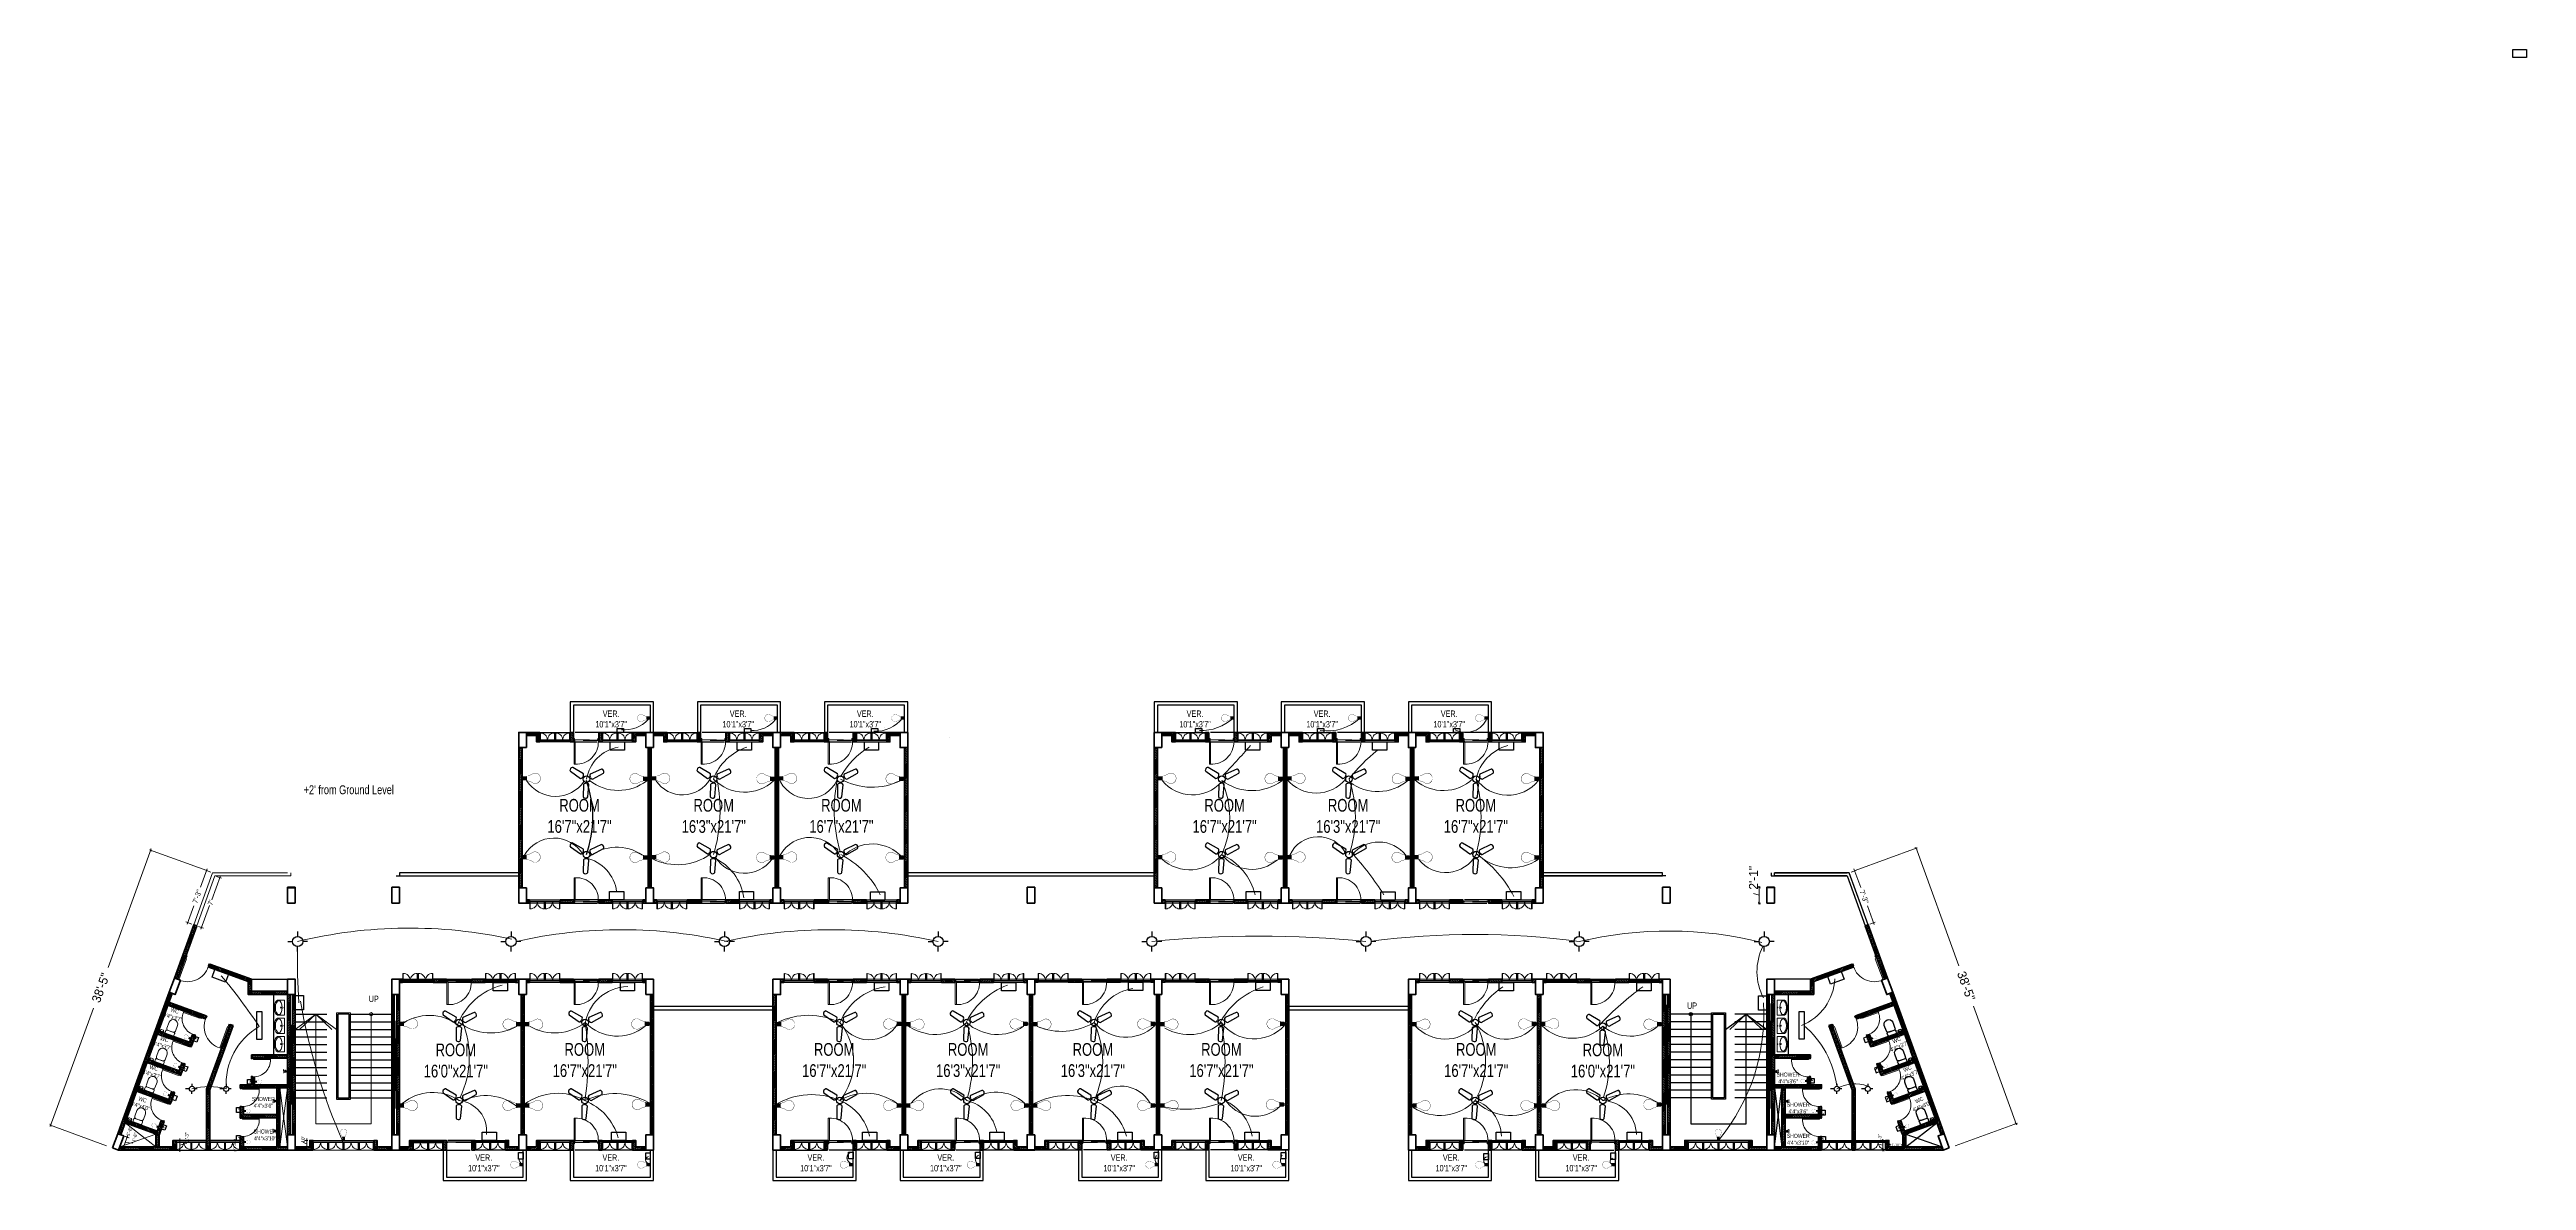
# Model space of a CAD drawing. Extents: x 0 to 3898, y 0 to 1781.
import ezdxf

# ---------------------------------------------------------------- set-up
doc = ezdxf.new("R2010")
doc.units = 0
doc.header["$LTSCALE"] = 10
doc.linetypes.add('DASHED2', pattern=[0.375, 0.25, -0.125])
for name, color, linetype, lineweight in [('A-TEXT', 7, 'Continuous', 5), ('ar-DOOR-WOOD', 44, 'Continuous', 0), ('column', 1, 'Continuous', 50), ('Dimension', 18, 'Continuous', 9), ('e conduit 1', 90, 'Continuous', 5), ('e conduit 2', 210, 'Continuous', 5), ('illustr-TOILET FIXTURE', 171, 'Continuous', 0), ('Main Wall', 250, 'Continuous', 13), ('window', 160, 'Continuous', 9)]:
    doc.layers.add(name, color=color, linetype=linetype, lineweight=lineweight)
for name, color, linetype in [('BOX', 7, 'Continuous'), ('DESCCHILD', 7, 'Continuous'), ('Electrical Installation', 50, 'Continuous'), ('plug ins', 7, 'Continuous')]:
    doc.layers.add(name, color=color, linetype=linetype)
doc.layers.add('hatch brick', color=32, linetype='Continuous', lineweight=0, transparency=0.4)
doc.styles.add('SIMPLE', font='romantic.ttf')
doc.dimstyles.new('Architectural', dxfattribs={"dimtxt": 14, "dimasz": 4, "dimexe": 2, "dimexo": 10, "dimgap": 0.09, "dimtad": 0, "dimdec": 0, "dimzin": 0, "dimdsep": 46, "dimlunit": 4, "dimtxsty": 'Standard', "dimblk": 'ARCHTICK', "dimcen": 0.09, "dimdle": 2, "dimclrd": 256, "dimclre": 256, "dimclrt": 256, "dimadec": 0, "dimazin": 0, "dimtfac": 1, "dimtdec": 0, "dimtofl": 0, "dimtmove": 1, "dimatfit": 2, "dimfxl": 12, "dimtolj": 1, "dimtzin": 0, "dimlwd": -1, "dimlwe": -1, "dimarcsym": 0})
doc.dimstyles.new('Architectural small', dxfattribs={"dimtxt": 8, "dimasz": 2, "dimexe": 3, "dimexo": 3, "dimgap": 0.09, "dimtad": 0, "dimdec": 0, "dimzin": 0, "dimdsep": 46, "dimlunit": 4, "dimtxsty": 'Standard', "dimblk": 'ARCHTICK', "dimcen": 0.09, "dimdle": 3, "dimclrd": 6, "dimclre": 6, "dimclrt": 5, "dimadec": 0, "dimazin": 0, "dimtfac": 1, "dimtdec": 0, "dimtofl": 0, "dimtmove": 1, "dimatfit": 2, "dimfxl": 12, "dimtolj": 1, "dimtzin": 0, "dimlwd": 18, "dimlwe": 18, "dimarcsym": 0})
pattern_1 = [(45, (0, 0), (-1.3258252147, 1.3258252147), [])]
pattern_2 = [(45, (-53784.5333, -18639.9185), (-1.325825215, 1.325825215), [])]
pattern_3 = [(45, (-53853.5333, -18641.9185), (-1.325825215, 1.325825215), [])]
pattern_4 = [(45, (-53868.0333, -18641.9185), (-1.325825215, 1.325825215), [])]
pattern_5 = [(45, (-53852.322, -18641.9185), (-1.325825215, 1.325825215), [])]
pattern_6 = [(45, (-53858.5333, -18893.9185), (-1.325825215, 1.325825215), [])]
pattern_7 = [(45, (-53739.5333, -18639.9185), (-1.325825215, 1.325825215), [])]
pattern_8 = [(45, (-53850.0333, -18641.9185), (-1.325825215, 1.325825215), [])]
pattern_9 = [(45, (-53857.0333, -18641.9185), (-1.325825215, 1.325825215), [])]
pattern_10 = [(45, (-1497551.3946, -132528.2005), (-1.3258252147, 1.3258252147), [])]
pattern_11 = [(45, (-1497151.3946, -132528.2005), (-1.3258252147, 1.3258252147), [])]
pattern_12 = [(45, (-1496551.3946, -132528.2005), (-1.3258252147, 1.3258252147), [])]
pattern_13 = [(45, (-1496151.3946, -132528.2005), (-1.3258252147, 1.3258252147), [])]

msp = doc.modelspace()

# ---------------------------------------------------------------- texts
at = {"layer": 'A-TEXT', "attachment_point": 9, "style": 'SIMPLE'}
for s, insert, char_height, width in [('\\pxqc;{\\fSwis721 LtCn BT|b0|i0|c0|p34;VER.\\P10\'1"x3\'7"}', (920.6, 713.4), 10, 73.459), ('\\pxqc;{\\fSwis721 LtCn BT|b0|i0|c0|p34;VER.\\P10\'1"x3\'7"}', (1120.6, 713.4), 10, 73.459), ('\\pxqc;{\\fSwis721 LtCn BT|b0|i0|c0|p34;VER.\\P10\'1"x3\'7"}', (1320.6, 713.4), 10, 73.459), ('\\pxqc;{\\fSwis721 LtCn BT|b0|i0|c0|p34;VER.\\P10\'1"x3\'7"}', (1839.6, 713.4), 10, 73.459), ('\\pxqc;{\\fSwis721 LtCn BT|b0|i0|c0|p34;VER.\\P10\'1"x3\'7"}', (2039.6, 713.4), 10, 73.459), ('\\pxqc;{\\fSwis721 LtCn BT|b0|i0|c0|p34;VER.\\P10\'1"x3\'7"}', (2239.6, 713.4), 10, 73.459), ("\\pxqc;{\\fSwis721 LtCn BT|b0|i0|c0|p34;+2' from Ground Level }", (544.4, 608.2), 14, 146.919), ('\\pxqc;{\\fSwis721 LtCn BT|b0|i0|c0|p34;ROOM\\P16\'7"x21\'7"}', (907.6, 547.3), 20, 146.919), ('\\pxqc;{\\fSwis721 LtCn BT|b0|i0|c0|p34;ROOM\\P16\'3"x21\'7"}', (1118.8, 547.3), 20, 146.919), ('\\pxqc;{\\fSwis721 LtCn BT|b0|i0|c0|p34;ROOM\\P16\'7"x21\'7"}', (1319.7, 547.3), 20, 146.919), ('\\pxqc;{\\fSwis721 LtCn BT|b0|i0|c0|p34;ROOM\\P16\'3"x21\'7"}', (2117.3, 547.3), 20, 146.919), ('\\pxqc;{\\fSwis721 LtCn BT|b0|i0|c0|p34;ROOM\\P16\'7"x21\'7"}', (2318.3, 547.3), 20, 146.919), ('\\pxqc,t7;{\\fSwis721 LtCn BT|b0|i0|c0|p34;UP}', (543.8, 280.9), 10, 67.055), ('\\pxqc,t7;{\\fSwis721 LtCn BT|b0|i0|c0|p34;UP}', (2618.6, 270.2), 10, 67.055), ('\\pxqc;{\\fSwis721 LtCn BT|b0|i0|c0|p34;ROOM\\P16\'0"x21\'7"}', (712.9, 162.1), 20, 146.919), ('\\pxqc;{\\fSwis721 LtCn BT|b0|i0|c0|p34;ROOM\\P16\'7"x21\'7"}', (915.8, 162.8), 20, 146.919), ('\\pxqc;{\\fSwis721 LtCn BT|b0|i0|c0|p34;ROOM\\P16\'3"x21\'7"}', (1519.2, 162.8), 20, 146.919), ('\\pxqc;{\\fSwis721 LtCn BT|b0|i0|c0|p34;ROOM\\P16\'3"x21\'7"}', (1715.5, 162.8), 20, 146.919), ('\\pxqc;{\\fSwis721 LtCn BT|b0|i0|c0|p34;ROOM\\P16\'7"x21\'7"}', (1917.8, 162.8), 20, 146.919), ('\\pxqc;{\\fSwis721 LtCn BT|b0|i0|c0|p34;ROOM\\P16\'7"x21\'7"}', (2318.9, 162.8), 20, 146.919), ('\\pxqc;{\\fSwis721 LtCn BT|b0|i0|c0|p34;ROOM\\P16\'0"x21\'7"}', (2518.3, 162.1), 20, 146.919), ('\\pxqc;{\\fSwis721 LtCn BT|b0|i0|c0|p34;VER.\\P10\'1"x3\'7"}', (720.2, 14.2), 10, 73.459), ('\\pxqc;{\\fSwis721 LtCn BT|b0|i0|c0|p34;VER.\\P10\'1"x3\'7"}', (920.2, 14.2), 10, 73.459), ('\\pxqc;{\\fSwis721 LtCn BT|b0|i0|c0|p34;VER.\\P10\'1"x3\'7"}', (1242.9, 14.2), 10, 73.459), ('\\pxqc;{\\fSwis721 LtCn BT|b0|i0|c0|p34;VER.\\P10\'1"x3\'7"}', (1447.3, 14.2), 10, 73.459), ('\\pxqc;{\\fSwis721 LtCn BT|b0|i0|c0|p34;VER.\\P10\'1"x3\'7"}', (1720.2, 14.2), 10, 73.459), ('\\pxqc;{\\fSwis721 LtCn BT|b0|i0|c0|p34;VER.\\P10\'1"x3\'7"}', (1920.2, 14.2), 10, 73.459), ('\\pxqc;{\\fSwis721 LtCn BT|b0|i0|c0|p34;VER.\\P10\'1"x3\'7"}', (2242.9, 14.2), 10, 73.459), ('\\pxqc;{\\fSwis721 LtCn BT|b0|i0|c0|p34;VER.\\P10\'1"x3\'7"}', (2447.3, 14.2), 10, 73.459)]:
    msp.add_mtext(s, dxfattribs=dict(at, insert=insert, char_height=char_height, width=width))
at = {"layer": 'A-TEXT', "color": 7, "char_height": 20, "width": 146.919, "attachment_point": 9, "style": 'SIMPLE'}
for insert in [(1922.9, 547.3), (1308.4, 162.8)]:
    msp.add_mtext('\\pxqc;{\\fSwis721 LtCn BT|b0|i0|c0|p34;ROOM\\P16\'7"x21\'7"}', dxfattribs=dict(at, insert=insert))
at = {"layer": 'A-TEXT', "char_height": 6.4, "width": 47.014, "attachment_point": 9, "style": 'SIMPLE'}
for s, insert, rotation in [('\\pxqc;{\\fSwis721 LtCn BT|b0|i0|c0|p34;WC\\P4\'4"x3\'7"}', (215.5, 247.2), 342.8454), ('\\pxqc;{\\fSwis721 LtCn BT|b0|i0|c0|p34;WC\\P4\'4"x3\'7"}', (199.1, 202.1), 342.8454), ('\\pxqc;{\\fSwis721 LtCn BT|b0|i0|c0|p34;WC\\P4\'4"x3\'7"}', (2934.2, 217.7), 23.4095), ('\\pxqc;{\\fSwis721 LtCn BT|b0|i0|c0|p34;WC\\P4\'4"x3\'7"}', (182.7, 157), 342.8454), ('\\pxqc;{\\fSwis721 LtCn BT|b0|i0|c0|p34;SHOWER\\P4\'4"x3\'6"}', (2759.7, 152.8), 359.8454), ('\\pxqc;{\\fSwis721 LtCn BT|b0|i0|c0|p34;WC\\P4\'4"x3\'7"}', (2951, 172.8), 23.4095), ('\\pxqc;{\\fSwis721 LtCn BT|b0|i0|c0|p34;WC\\P4\'4"x4\'0"}', (164.6, 107.1), 342.8454), ('\\pxqc;{\\fSwis721 LtCn BT|b0|i0|c0|p34;SHOWER\\P4\'4"x3\'6"}', (360, 114.4), 359.8454), ('\\pxqc;{\\fSwis721 LtCn BT|b0|i0|c0|p34;SHOWER\\P4\'4"x3\'6"}', (2775.7, 105.5), 359.8454), ('\\pxqc;{\\fSwis721 LtCn BT|b0|i0|c0|p34;WC\\P4\'4"x4\'0"}', (2969.7, 123.2), 23.4095), ('\\pxqc;{\\fSwis721 LtCn BT|b0|i0|c0|p34;SHOWER\\P4\'4"x3\'10"}', (362.8, 63.1), 359.8454), ('\\pxqc;{\\fSwis721 LtCn BT|b0|i0|c0|p34;SHOWER\\P4\'4"x3\'10"}', (2775.7, 56.3), 359.8454)]:
    msp.add_mtext(s, dxfattribs=dict(at, insert=insert, rotation=rotation))

# ---------------------------------------------------------------- blocks, each defined once
blk = doc.blocks.new('_ArchTick')
at = {"color": 0, "linetype": 'ByBlock', "const_width": 0.15}
blk.add_lwpolyline([(-0.5, -0.5), (0.5, 0.5)], dxfattribs=at)
blk = doc.blocks.new('*D28')
at = {"layer": 'Defpoints', "color": 0, "transparency": 16777216}
for p in [(256.7, 484.8), (1.9, 86.8), (99.3, 51.4)]:
    blk.add_point(p, dxfattribs=at)
at = {"layer": 'Dimension', "transparency": 16777216}
for p, q in [((160, 522.1), (92.2, 335.4)), ((247.3, 488.2), (157.4, 520.9)), ((1.2, 84.9), (69, 271.6)), ((89.9, 54.8), (0, 87.5))]:
    blk.add_line(p, q, dxfattribs=at)
at = {"layer": 'Dimension', "transparency": 16777216, "xscale": 4, "yscale": 4, "zscale": 4}
for p, rotation in [((159.3, 520.2), 70.0371155130217), ((1.9, 86.8), 250.0371155130217)]:
    blk.add_blockref('_ArchTick', p, dxfattribs=dict(at, rotation=rotation))
at = {"layer": 'Dimension', "transparency": 16777216, "insert": (80.6, 303.5), "char_height": 14, "attachment_point": 5, "rotation": 70.0371}
blk.add_mtext('\\A1;38\'-5"', dxfattribs=at)
blk = doc.blocks.new('*D29')
at = {"layer": 'Defpoints', "color": 0, "transparency": 16777216}
for p in [(2832.5, 484.8), (3095.2, 89.6), (2989.9, 51.4)]:
    blk.add_point(p, dxfattribs=at)
at = {"layer": 'Dimension', "transparency": 16777216}
for p, q in [((2841.9, 488.2), (2939.6, 523.7)), ((2937.1, 524.9), (3004.9, 338.2)), ((3095.9, 87.8), (3028, 274.5)), ((2999.3, 54.8), (3097.1, 90.3))]:
    blk.add_line(p, q, dxfattribs=at)
at = {"layer": 'Dimension', "transparency": 16777216, "xscale": 4, "yscale": 4, "zscale": 4}
for p, rotation in [((2937.8, 523), 109.9628844869782), ((3095.2, 89.6), 289.9628844869782)]:
    blk.add_blockref('_ArchTick', p, dxfattribs=dict(at, rotation=rotation))
at = {"layer": 'Dimension', "transparency": 16777216, "insert": (3016.5, 306.3), "char_height": 14, "attachment_point": 5, "rotation": 289.9629}
blk.add_mtext('\\A1;38\'-5"', dxfattribs=at)
blk = doc.blocks.new('*D30')
at = {"layer": 'Defpoints', "color": 0, "transparency": 16777216}
for p in [(260.2, 479.8), (267.8, 477), (231.7, 401.2)]:
    blk.add_point(p, dxfattribs=at)
at = {"layer": 'Dimension', "color": 6, "lineweight": 18, "transparency": 16777216}
for p, q in [((268.9, 479.9), (255.2, 442.2)), ((263, 478.8), (270.7, 476)), ((238.2, 395.6), (251.9, 433.3)), ((234.5, 400.1), (242.1, 397.4))]:
    blk.add_line(p, q, dxfattribs=at)
at = {"layer": 'Dimension', "color": 6, "lineweight": 18, "transparency": 16777216, "xscale": 2, "yscale": 2, "zscale": 2}
for p, rotation in [((267.8, 477), 70.03895655917337), ((239.3, 398.4), 250.0389565591734)]:
    blk.add_blockref('_ArchTick', p, dxfattribs=dict(at, rotation=rotation))
at = {"layer": 'Dimension', "color": 5, "transparency": 16777216, "insert": (253.6, 437.7), "char_height": 8, "attachment_point": 5, "rotation": 70.039}
blk.add_mtext("\\A1;7'", dxfattribs=at)
blk = doc.blocks.new('*D31')
at = {"layer": 'Defpoints', "color": 0, "transparency": 16777216}
for p in [(2832.5, 484.8), (2862.3, 402.9), (2870.7, 405.9)]:
    blk.add_point(p, dxfattribs=at)
at = {"layer": 'Dimension', "color": 6, "lineweight": 18, "transparency": 16777216}
for p, q in [((2835.3, 485.8), (2843.7, 488.9)), ((2839.9, 490.7), (2850.5, 461.4)), ((2871.7, 403.1), (2861.1, 432.4)), ((2865.1, 403.9), (2873.5, 406.9))]:
    blk.add_line(p, q, dxfattribs=at)
at = {"layer": 'Dimension', "color": 6, "lineweight": 18, "transparency": 16777216, "xscale": 2, "yscale": 2, "zscale": 2}
for p, rotation in [((2840.9, 487.9), 109.9610434408243), ((2870.7, 405.9), 289.9610434408243)]:
    blk.add_blockref('_ArchTick', p, dxfattribs=dict(at, rotation=rotation))
at = {"layer": 'Dimension', "color": 5, "transparency": 16777216, "insert": (2855.8, 446.9), "char_height": 8, "attachment_point": 5, "rotation": 289.961}
blk.add_mtext('\\A1;7\'-3"', dxfattribs=at)
blk = doc.blocks.new('*D32')
at = {"layer": 'Defpoints', "color": 0, "transparency": 16777216}
for p in [(256.7, 484.8), (217.4, 406.3), (227, 402.9)]:
    blk.add_point(p, dxfattribs=at)
at = {"layer": 'Dimension', "color": 6, "lineweight": 18, "transparency": 16777216}
for p, q in [((248.2, 491.1), (237.5, 461.8)), ((253.9, 485.8), (244.3, 489.3)), ((216.4, 403.5), (227, 432.8)), ((224.2, 403.9), (214.6, 407.4))]:
    blk.add_line(p, q, dxfattribs=at)
at = {"layer": 'Dimension', "color": 6, "lineweight": 18, "transparency": 16777216, "xscale": 2, "yscale": 2, "zscale": 2}
for p, rotation in [((247.1, 488.3), 70.0587109803053), ((217.4, 406.3), 250.0587109803053)]:
    blk.add_blockref('_ArchTick', p, dxfattribs=dict(at, rotation=rotation))
at = {"layer": 'Dimension', "color": 5, "transparency": 16777216, "insert": (232.3, 447.3), "char_height": 8, "attachment_point": 5, "rotation": 70.0587}
blk.add_mtext('\\A1;7\'-3"', dxfattribs=at)
blk = doc.blocks.new('*D33')
at = {"layer": 'Defpoints', "color": 0, "transparency": 16777216}
for p in [(404.9, 53), (409.6, 63), (409.6, 53)]:
    blk.add_point(p, dxfattribs=at)
at = {"layer": 'Dimension', "color": 6, "lineweight": 18, "transparency": 16777216}
for p, q in [((399.1, 59.7), (399.1, 59.9)), ((404.9, 58), (399.1, 59.7)), ((406.6, 63), (401.9, 63)), ((406.6, 53), (401.9, 53)), ((404.9, 66), (404.9, 50))]:
    blk.add_line(p, q, dxfattribs=at)
for p, rotation in [((404.9, 63), 90), ((404.9, 53), 270)]:
    blk.add_blockref('_ArchTick', p, dxfattribs=dict(at, rotation=rotation))
at = {"layer": 'Dimension', "color": 5, "transparency": 16777216, "insert": (399.1, 64.9), "char_height": 8, "attachment_point": 5, "rotation": 90}
blk.add_mtext('\\A1;{\\H0.66667x;10"}', dxfattribs=at)
blk = doc.blocks.new('*D34')
at = {"layer": 'Defpoints', "color": 0, "transparency": 16777216}
for p in [(110.5, 53), (116.8, 70.3), (122.2, 68.4)]:
    blk.add_point(p, dxfattribs=at)
at = {"layer": 'Dimension', "color": 6, "lineweight": 18, "transparency": 16777216}
for p, q in [((113.3, 52), (118.8, 50)), ((114.9, 48.2), (123.3, 71.2)), ((119.1, 59.7), (130.7, 59)), ((119.6, 69.3), (125.1, 67.3)), ((130.7, 59), (130.8, 59.2))]:
    blk.add_line(p, q, dxfattribs=at)
at = {"layer": 'Dimension', "color": 6, "lineweight": 18, "transparency": 16777216, "xscale": 2, "yscale": 2, "zscale": 2}
for p, rotation in [((115.9, 51), 250.0389565590959), ((122.2, 68.4), 70.03895655909592)]:
    blk.add_blockref('_ArchTick', p, dxfattribs=dict(at, rotation=rotation))
at = {"layer": 'Dimension', "color": 5, "transparency": 16777216, "insert": (134, 68.1), "char_height": 8, "attachment_point": 5, "rotation": 70.039}
blk.add_mtext('\\A1;{\\H0.66667x;1\'-6"}', dxfattribs=at)
blk = doc.blocks.new('*D35')
at = {"layer": 'Defpoints', "color": 0, "transparency": 16777216}
for p in [(118.9, 90.7), (129, 87), (112.1, 72)]:
    blk.add_point(p, dxfattribs=at)
at = {"layer": 'Dimension', "color": 6, "lineweight": 18, "transparency": 16777216}
for p, q in [((121.7, 89.7), (131.8, 86)), ((130, 89.8), (128.8, 86.5)), ((114.9, 71), (125, 67.3)), ((121.2, 65.5), (122.4, 68.8))]:
    blk.add_line(p, q, dxfattribs=at)
at = {"layer": 'Dimension', "color": 6, "lineweight": 18, "transparency": 16777216, "xscale": 2, "yscale": 2, "zscale": 2}
for p, rotation in [((129, 87), 70.00234317512712), ((122.2, 68.4), 250.0023431751271)]:
    blk.add_blockref('_ArchTick', p, dxfattribs=dict(at, rotation=rotation))
at = {"layer": 'Dimension', "color": 5, "transparency": 16777216, "insert": (125.6, 77.7), "char_height": 8, "attachment_point": 5, "rotation": 70.0023}
blk.add_mtext('\\A1;{\\H0.66667x;1\'-8"}', dxfattribs=at)
blk = doc.blocks.new('DOOR_45')
at = {"layer": 'ar-DOOR-WOOD'}
for p, q in [((-11008.7, 15426.4), (-11008.7, 15424.4)), ((-10968.7, 15426.4), (-11008.7, 15426.4)), ((-11008.7, 15424.4), (-10968.7, 15424.4)), ((-10968.7, 15427.4), (-10963.7, 15427.4)), ((-10968.7, 15427.4), (-10968.7, 15426.4)), ((-10968.7, 15424.4), (-10968.7, 15426.4)), ((-10968.7, 15426.4), (-10966.7, 15426.4)), ((-10966.7, 15426.4), (-10966.7, 15425.4)), ((-10966.7, 15425.4), (-10963.7, 15425.4)), ((-10963.7, 15427.4), (-10963.7, 15425.4)), ((-10968.7, 15382.4), (-10968.7, 15383.4)), ((-10968.7, 15383.4), (-10966.7, 15383.4)), ((-10968.7, 15382.4), (-10963.7, 15382.4)), ((-10966.7, 15384.4), (-10963.7, 15384.4)), ((-10966.7, 15383.4), (-10966.7, 15384.4)), ((-10963.7, 15382.4), (-10963.7, 15384.4))]:
    blk.add_line(p, q, dxfattribs=at)
for points in [[(-10968.7, 15426.4), (-11008.7, 15426.4), (-11008.7, 15424.4), (-10968.7, 15424.4)], [(-10963.7, 15427.4), (-10968.7, 15427.4), (-10968.7, 15426.4), (-10966.7, 15426.4), (-10966.7, 15425.4), (-10963.7, 15425.4)], [(-10968.7, 15383.4), (-10968.7, 15382.4), (-10963.7, 15382.4), (-10963.7, 15384.4), (-10966.7, 15384.4), (-10966.7, 15383.4)]]:
    blk.add_lwpolyline(points, close=True, dxfattribs=at)
blk.add_arc((-10969.9, 15422.3), 38.9, 176.9083, 271.677, dxfattribs=at)
blk = doc.blocks.new('DOOR_40')
at = {"layer": 'ar-DOOR-WOOD'}
for p, q in [((-11029, 15421), (-11064, 15421)), ((-11064, 15421), (-11064, 15419)), ((-11064, 15419), (-11029, 15419)), ((-11029, 15422), (-11024, 15422)), ((-11029, 15422), (-11029, 15421)), ((-11029, 15419), (-11029, 15421)), ((-11029, 15421), (-11027, 15421)), ((-11029, 15383), (-11027, 15383)), ((-11029, 15382), (-11029, 15383)), ((-11029, 15382), (-11024, 15382)), ((-11027, 15421), (-11027, 15420)), ((-11027, 15420), (-11024, 15420)), ((-11027, 15383), (-11027, 15384)), ((-11027, 15384), (-11024, 15384)), ((-11024, 15422), (-11024, 15420)), ((-11024, 15382), (-11024, 15384))]:
    blk.add_line(p, q, dxfattribs=at)
blk.add_arc((-11029, 15418), 34.8, 178.03, 270.3561, dxfattribs=at)
blk = doc.blocks.new('room 1')
h = blk.add_hatch()
h.set_pattern_fill('ANSI31', color=256, scale=15)
h.set_pattern_definition(pattern_1)
h.paths.add_polyline_path([(1498318, 133229), (1498318, 133219), (1498323, 133219), (1498323, 133234), (1498302, 133234), (1498302, 133229), (1498302, 133229)])
h = blk.add_hatch()
h.set_pattern_fill('ANSI31', color=256, scale=15)
h.set_pattern_definition(pattern_1)
h.paths.add_polyline_path([(1498474, 133229), (1498474, 133219), (1498469, 133219), (1498469, 133234), (1498490, 133234), (1498490, 133229), (1498490, 133229)])
at = {"layer": 'hatch brick'}
h = blk.add_hatch(dxfattribs=at)
h.set_pattern_fill('ANSI31', color=256, scale=15)
h.set_pattern_definition(pattern_1)
h.paths.add_polyline_path([(1498298.5, 132989), (1498293.5, 132989), (1498293.5, 133210), (1498298.5, 133210)])
h = blk.add_hatch(dxfattribs=at)
h.set_pattern_fill('ANSI31', color=256, scale=15)
h.set_pattern_definition([(45, (69, 2), (-1.3258252147, 1.3258252147), [])])
h.paths.add_polyline_path([(1498376, 133234), (1498376, 133219), (1498376, 133219), (1498371, 133219), (1498371, 133234)])
h = blk.add_hatch(dxfattribs=at)
h.set_pattern_fill('ANSI31', color=256, scale=15)
h.set_pattern_definition([(45, (114, 2), (-1.3258252147, 1.3258252147), [])])
h.paths.add_polyline_path([(1498421, 133234), (1498421, 133219), (1498421, 133219), (1498416, 133219), (1498416, 133234)])
h = blk.add_hatch(dxfattribs=at)
h.set_pattern_fill('ANSI31', color=256, scale=15)
h.set_pattern_definition(pattern_1)
h.paths.add_polyline_path([(1498493.5, 132989), (1498498.5, 132989), (1498498.5, 133210), (1498493.5, 133210)])
h = blk.add_hatch(dxfattribs=at)
h.set_pattern_fill('ANSI31', color=256, scale=15)
h.set_pattern_definition([(45, (-14.5, 0), (-1.3258252147, 1.3258252147), [])])
h.paths.add_polyline_path([(1498302, 132970), (1498307, 132970), (1498307, 132965), (1498302, 132965)])
h = blk.add_hatch(dxfattribs=at)
h.set_pattern_fill('ANSI31', color=256, scale=15)
h.set_pattern_definition([(45, (-5, -252), (-1.3258252147, 1.3258252147), [])])
h.paths.add_polyline_path([(1498376, 132970), (1498355, 132970), (1498355, 132965), (1498376, 132965)])
h = blk.add_hatch(dxfattribs=at)
h.set_pattern_fill('ANSI31', color=256, scale=15)
h.set_pattern_definition([(45, (1.2113, 4e-09), (-1.3258252147, 1.3258252147), [])])
h.paths.add_polyline_path([(1498437, 132970), (1498416, 132970), (1498416, 132965), (1498437, 132965)])
h = blk.add_hatch(dxfattribs=at)
h.set_pattern_fill('ANSI31', color=256, scale=15)
h.set_pattern_definition(pattern_1)
h.paths.add_polyline_path([(1498490, 132970), (1498485, 132970), (1498485, 132965), (1498490, 132965)])
for points in [[(1498323, 133234), (1498371, 133234), (1498371, 133219), (1498323, 133219)], [(1498469, 133234), (1498421, 133234), (1498421, 133219), (1498469, 133219)]]:
    blk.add_lwpolyline(points, close=True)
at = {"linetype": 'DASHED2', "ltscale": 15}
for points in [[(1498376, 133219), (1498416, 133219), (1498416, 133234), (1498376, 133234)], [(1498376, 132965), (1498416, 132965), (1498416, 132970), (1498376, 132970)]]:
    blk.add_lwpolyline(points, close=True, dxfattribs=at)
at = {"layer": 'Main Wall', "color": 1, "lineweight": 50}
for points in [[(1498302, 133210), (1498290, 133210), (1498290, 133234), (1498302, 133234), (1498302, 133210)], [(1498502, 133210), (1498490, 133210), (1498490, 133234), (1498502, 133234), (1498502, 133210)], [(1498302, 132965), (1498290, 132965), (1498290, 132989), (1498302, 132989), (1498302, 132965)], [(1498502, 132965), (1498490, 132965), (1498490, 132989), (1498502, 132989), (1498502, 132965)]]:
    blk.add_lwpolyline(points, dxfattribs=at)
at = {"layer": 'Main Wall', "lineweight": 35}
for points in [[(1498298.5, 132989), (1498293.5, 132989), (1498293.5, 133210), (1498298.5, 133210)], [(1498376, 133234), (1498376, 133219), (1498376, 133219), (1498376, 133219), (1498371, 133219), (1498371, 133234)], [(1498421, 133234), (1498421, 133219), (1498421, 133219), (1498421, 133219), (1498416, 133219), (1498416, 133234)], [(1498493.5, 132989), (1498498.5, 132989), (1498498.5, 133210), (1498493.5, 133210)], [(1498302, 132970), (1498307, 132970), (1498307, 132965), (1498302, 132965)], [(1498437, 132970), (1498416, 132970), (1498416, 132965), (1498437, 132965)], [(1498490, 132970), (1498485, 132970), (1498485, 132965), (1498490, 132965)]]:
    blk.add_lwpolyline(points, close=True, dxfattribs=at)
for points in [[(1498318, 133229), (1498318, 133219), (1498323, 133219), (1498323, 133234), (1498302, 133234), (1498302, 133229), (1498302, 133229), (1498302, 133229), (1498318, 133229)], [(1498474, 133229), (1498474, 133219), (1498469, 133219), (1498469, 133234), (1498490, 133234), (1498490, 133229), (1498490, 133229), (1498490, 133229), (1498474, 133229)], [(1498376, 132970), (1498376, 132970), (1498355, 132970), (1498355, 132965), (1498376, 132965), (1498376, 132970)]]:
    blk.add_lwpolyline(points, dxfattribs=at)
at = {"layer": 'Main Wall', "color": 150}
for points in [[(1498371, 133221), (1498323.6, 133221), (1498323.6, 133222), (1498371, 133222)], [(1498371, 133221), (1498323.6, 133221), (1498323.6, 133221.5), (1498371, 133221.5)], [(1498421, 133221), (1498468.4, 133221), (1498468.4, 133222), (1498421, 133222)], [(1498421, 133221), (1498468.4, 133221), (1498468.4, 133221.5), (1498421, 133221.5)], [(1498307, 132968), (1498354.4, 132968), (1498354.4, 132967), (1498307, 132967)], [(1498307, 132968), (1498354.4, 132968), (1498354.4, 132967.5), (1498307, 132967.5)], [(1498437.6, 132968), (1498484.4, 132968), (1498484.4, 132967), (1498437.6, 132967)], [(1498437.6, 132968), (1498484.4, 132968), (1498484.4, 132967.5), (1498437.6, 132967.5)]]:
    blk.add_lwpolyline(points, close=True, dxfattribs=at)
at = {"layer": 'Main Wall', "color": 150, "linetype": 'DASHED2', "ltscale": 10}
for points in [[(1498376, 133222), (1498416, 133222), (1498416, 133221), (1498376, 133221)], [(1498376, 133222), (1498416, 133222), (1498416, 133221.5), (1498376, 133221.5)], [(1498376, 132968), (1498416, 132968), (1498416, 132967), (1498376, 132967)], [(1498376, 132968), (1498416, 132968), (1498416, 132967.5), (1498376, 132967.5)]]:
    blk.add_lwpolyline(points, close=True, dxfattribs=at)
at = {"layer": 'Main Wall'}
for points in [[(1498307, 132965), (1498355, 132965), (1498355, 132970), (1498307, 132970)], [(1498437, 132965), (1498485, 132965), (1498485, 132970), (1498437, 132970)]]:
    blk.add_lwpolyline(points, close=True, dxfattribs=at)
at = {"layer": 'Main Wall', "extrusion": (0, 0, -1)}
for name, p, xscale, yscale, zscale, rotation in [('DOOR_40', (-1502949.7, 129913.8), 0.2999999999999545, 0.2999999999999545, -0.2999999999999545, 270), ('DOOR_40', (-1502973.7, 129913.8), 0.2999999999999545, 0.2999999999999545, -0.2999999999999545, 270), ('DOOR_45', (-1512089.3, 142969.6), -0.8888888888889142, 0.8888888888889142, -0.8888888888889142, 270), ('DOOR_40', (-1493818.3, 129913.8), -0.2999999999999545, 0.2999999999999545, -0.2999999999999545, 90), ('DOOR_40', (-1493842.3, 129913.8), -0.2999999999999545, 0.2999999999999545, -0.2999999999999545, 90), ('DOOR_45', (-1512089.3, 123219.5), 0.8888888888889142, 0.8888888888889142, -0.8888888888889142, 270), ('DOOR_40', (-1493704.3, 136275.3), 0.2999999999999545, 0.2999999999999545, -0.2999999999999545, 90), ('DOOR_40', (-1493728.3, 136275.3), 0.2999999999999545, 0.2999999999999545, -0.2999999999999545, 90), ('DOOR_40', (-1493834.3, 136275.3), 0.2999999999999545, 0.2999999999999545, -0.2999999999999545, 90), ('DOOR_40', (-1493858.3, 136275.3), 0.2999999999999545, 0.2999999999999545, -0.2999999999999545, 90)]:
    blk.add_blockref(name, p, dxfattribs=dict(at, xscale=xscale, yscale=yscale, zscale=zscale, rotation=rotation))
at = {"layer": 'Main Wall'}
for p, xscale, yscale, zscale, rotation in [((1493720.3, 129913.8), 0.2999999999999545, 0.2999999999999545, 0.2999999999999545, 270), ((1493744.3, 129913.8), 0.2999999999999545, 0.2999999999999545, 0.2999999999999545, 270), ((1503047.7, 129913.8), -0.2999999999999545, 0.2999999999999545, 0.2999999999999546, 90), ((1503071.7, 129913.8), -0.2999999999999545, 0.2999999999999545, 0.2999999999999546, 90), ((1502933.7, 136275.3), 0.2999999999999546, 0.2999999999999546, 0.2999999999999546, 90), ((1502957.7, 136275.3), 0.2999999999999546, 0.2999999999999546, 0.2999999999999546, 90), ((1503063.7, 136275.3), 0.2999999999999546, 0.2999999999999546, 0.2999999999999546, 90), ((1503087.7, 136275.3), 0.2999999999999546, 0.2999999999999546, 0.2999999999999546, 90)]:
    blk.add_blockref('DOOR_40', p, dxfattribs=dict(at, xscale=xscale, yscale=yscale, zscale=zscale, rotation=rotation))
blk = doc.blocks.new('T-FIX-027')
at = {"layer": 'illustr-TOILET FIXTURE'}
for p, q in [((-11843.8, 14568.9), (-11843.8, 14557.4)), ((-11843.8, 14568.9), (-11843.8, 14557.4)), ((-11843.8, 14568.9), (-11819.8, 14568.9)), ((-11843.8, 14568.9), (-11819.8, 14568.9)), ((-11819.8, 14568.9), (-11819.8, 14557.4)), ((-11819.8, 14568.9), (-11819.8, 14557.4))]:
    blk.add_line(p, q, dxfattribs=at)
for centre, radius in [((-11831.9, 14563.3), 0.762), ((-11831.9, 14563.3), 0.762), ((-11831.9, 14568.3), 0.508), ((-11831.9, 14568.3), 0.508)]:
    blk.add_circle(centre, radius, dxfattribs=at)
blk.add_ellipse((-11831.8, 14558.9), major_axis=(-12.4, 0), ratio=0.48498, start_param=6.528919, end_param=9.179045, dxfattribs=at)
blk.add_ellipse((-11831.8, 14558.9), major_axis=(-12.4, 0), ratio=0.48498, start_param=6.528919, end_param=9.179045, dxfattribs=at)
blk.add_ellipse((-11831.8, 14559.6), major_axis=(-10.9, 0), ratio=0.480383, dxfattribs=at)
blk.add_ellipse((-11831.8, 14559.6), major_axis=(-10.9, 0), ratio=0.480383, dxfattribs=at)
blk = doc.blocks.new('stair final')
for points in [[(82, 124), (82, -90), (-70, -90), (-70, 124)], [(-37.5, 124), (-37.5, -49), (49.5, -49), (49.5, 122.8)], [(17, 100), (49.5, 124), (82, 100)], [(24.2, 100), (49.5, 124)], [(49.5, 124), (75, 100)], [(82, -8), (82, -90)]]:
    blk.add_lwpolyline(points)
blk.add_lwpolyline([(-5, 126), (17, 126), (17, -10), (-5, -10)], close=True)
blk.add_circle((-37.5, 124), 2.49)
at = {"layer": 'BOX', "ltscale": 2000}
for p, q in [((-5, 124), (-70, 124)), ((-5, 112), (-70, 112)), ((-5, 100), (-70, 100)), ((-5, 88), (-70, 88)), ((-5, 76), (-70, 76)), ((-5, 64), (-70, 64)), ((-5, 52), (-70, 52)), ((-5, 40), (-70, 40)), ((-5, 28), (-70, 28)), ((-5, 16), (-70, 16)), ((-5, 4), (-70, 4)), ((-5, -8), (-70, -8)), ((0, -8), (-3, -8)), ((15, -8), (12, -8))]:
    blk.add_line(p, q, dxfattribs=at)
at = {"layer": 'BOX', "linetype": 'DASHED2', "ltscale": 20}
for p, q in [((82, 124), (17, 124)), ((82, 112), (17, 112)), ((82, 100), (17, 100)), ((82, 88), (17, 88)), ((82, 76), (17, 76)), ((82, 64), (17, 64)), ((82, 52), (17, 52)), ((82, 40), (17, 40)), ((82, 28), (17, 28)), ((82, 16), (17, 16)), ((82, 4), (17, 4)), ((82, -8), (17, -8))]:
    blk.add_line(p, q, dxfattribs=at)
at = {"layer": 'BOX', "ltscale": 2000}
for points in [[(17, 124), (17, -10), (-5, -10), (-5, 124)], [(-3, 124), (15, 124)]]:
    blk.add_lwpolyline(points, dxfattribs=at)
blk.add_lwpolyline([(15, 124), (15, -8), (-3, -8), (-3, 124)], close=True, dxfattribs=at)
blk = doc.blocks.new('wc')
at = {"linetype": 'Continuous'}
for p, q in [((17795, 10409.4), (17795, 10412.4)), ((17796.2, 10413.9), (17808.3, 10413.9)), ((17809.6, 10412.4), (17809.6, 10409.4)), ((17795.1, 10404.9), (17795.1, 10395.3)), ((17808.2, 10407.9), (17796.2, 10407.9)), ((17806.4, 10407.9), (17798.8, 10407.9)), ((17802.3, 10388.8), (17802.3, 10388.8)), ((17809.4, 10395.3), (17809.4, 10404.9))]:
    blk.add_line(p, q, dxfattribs=at)
for centre, radius, start, end in [((17796.2, 10412.7), 1.22, 92.839, 193.0763), ((17796.2, 10409.1), 1.22, 166.9235, 267.161), ((17808.2, 10409.2), 1.35, 271.2066, 6.2687), ((17808.3, 10412.6), 1.29, 350.3937, 88.0376), ((17798.7, 10404.3), 3.61, 88.6213, 170.3077), ((17802.2, 10395.9), 7.08, 184.6705, 270.7333), ((17802.4, 10395.9), 7.08, 269.2667, 355.3295), ((17806.4, 10404.9), 3, 0, 90)]:
    blk.add_arc(centre, radius, start, end, dxfattribs=at)
blk = doc.blocks.new('nap')
at = {"linetype": 'Continuous'}
for p, q in [((17810.9, 10411), (17810.9, 10413.6)), ((17810.9, 10413.6), (17817, 10413.6)), ((17811.7, 10411), (17810.9, 10411)), ((17811.7, 10410.2), (17811.7, 10411.9)), ((17812.2, 10412.4), (17815.8, 10412.4)), ((17815.8, 10409.7), (17812.2, 10409.7)), ((17816.3, 10411.9), (17816.3, 10410.2)), ((17817, 10411), (17816.3, 10411)), ((17817, 10413.6), (17817, 10411))]:
    blk.add_line(p, q, dxfattribs=at)
for centre, start, end in [((17812.2, 10411.9), 90, 180), ((17812.2, 10410.2), 180, 270), ((17815.8, 10411.9), 0, 90), ((17815.8, 10410.2), 270, 0)]:
    blk.add_arc(centre, 0.5, start, end, dxfattribs=at)
blk = doc.blocks.new('toilet stair block final')
h = blk.add_hatch()
h.set_pattern_fill('ANSI31', color=256, scale=15)
h.set_pattern_definition([(45, (1.7069, -4.6996), (-1.325825, 1.325825), [])])
h.paths.add_polyline_path([(145.1, -46.6), (150.1, -44.7), (150.1, -64.8), (145.1, -64.8)])
at = {"layer": 'hatch brick'}
h = blk.add_hatch(dxfattribs=at)
h.set_pattern_fill('ANSI31', color=256, scale=15)
h.set_pattern_definition(pattern_1)
h.paths.add_polyline_path([(86, 283.3), (116.4, 199.4), (121.1, 201.1), (90.6, 285)])
h = blk.add_hatch(dxfattribs=at)
h.set_pattern_fill('ANSI31', color=256, scale=15)
h.set_pattern_definition(pattern_1)
edge = h.paths.add_edge_path()
edge.add_line((67, 218.3), (65.3, 223))
edge.add_line((65.3, 223), (0, 199.2))
edge.add_line((0, 199.2), (0, 180.2))
edge.add_line((0, 180.2), (-57, 180.2))
edge.add_line((-57, 180.2), (-57, 175.2))
edge.add_line((-57, 175.2), (5, 175.2))
edge.add_line((5, 175.2), (5, 195.7))
edge.add_line((5, 195.7), (67, 218.3))
h = blk.add_hatch(dxfattribs=at)
h.set_pattern_fill('ANSI31', color=256, scale=15)
h.set_pattern_definition(pattern_1)
h.paths.add_polyline_path([(-233, 175.2), (-233, -45.8), (-229, -45.8), (-229, 175.2)])
h = blk.add_hatch(dxfattribs=at)
h.set_pattern_fill('ANSI31', color=256, scale=15)
h.set_pattern_definition([(45, (7, 0), (-1.325825, 1.325825), [])])
h.paths.add_polyline_path([(-225, 175.2), (-225, -45.8), (-221, -45.8), (-221, 175.2)])
h = blk.add_hatch(dxfattribs=at)
h.set_pattern_fill('ANSI31', color=256, scale=15)
h.set_pattern_definition([(45, (164, 0), (-1.325825, 1.325825), [])])
h.paths.add_polyline_path([(-69, 175.2), (-69, -45.8), (-65, -45.8), (-65, 175.2)])
h = blk.add_hatch(dxfattribs=at)
h.set_pattern_fill('ANSI31', color=256, scale=15)
h.set_pattern_definition(pattern_1)
h.paths.add_polyline_path([(-61, 175.2), (-61, -45.8), (-57, -45.8), (-57, 175.2)])
h = blk.add_hatch(dxfattribs=at)
h.set_pattern_fill('ANSI31', color=256, scale=15)
h.set_pattern_definition([(45, (-1.4041, 77.1201), (-1.325825, 1.325825), [])])
h.paths.add_polyline_path([(131.5, 158.1), (72.7, 136.7), (71, 141.4), (129.8, 162.8)])
h = blk.add_hatch(dxfattribs=at)
h.set_pattern_fill('ANSI31', color=256, scale=15)
h.set_pattern_definition(pattern_1)
edge = h.paths.add_edge_path()
edge.add_line((28.7, 126.1), (33.4, 127.8))
edge.add_line((33.4, 127.8), (70.4, 25.9))
edge.add_line((70.4, 25.9), (70.4, -69.8))
edge.add_line((70.4, -69.8), (65.4, -69.8))
edge.add_line((65.4, -69.8), (65.4, 25.1))
edge.add_line((65.4, 25.1), (28.7, 126.1))
h = blk.add_hatch(dxfattribs=at)
h.set_pattern_fill('ANSI31', color=256, scale=15)
h.set_pattern_definition([(45, (-1.0627, 76.1802), (-1.325825, 1.325825), [])])
edge = h.paths.add_edge_path()
edge.add_line((94.3, 93.5), (88.1, 110.4))
edge.add_line((88.1, 110.4), (92.8, 112.1))
edge.add_line((92.8, 112.1), (97.3, 99.9))
edge.add_line((97.3, 99.9), (146.1, 117.6))
edge.add_line((146.1, 117.6), (147.8, 112.9))
edge.add_line((147.8, 112.9), (94.3, 93.5))
h = blk.add_hatch(dxfattribs=at)
h.set_pattern_fill('ANSI31', color=256, scale=15)
h.set_pattern_definition(pattern_1)
h.paths.add_polyline_path([(0, 80), (0, 75), (-57, 75), (-57, 80)])
h = blk.add_hatch(dxfattribs=at)
h.set_pattern_fill('ANSI31', color=256, scale=15)
h.set_pattern_definition([(45, (-56625.152, -18759.7349), (-1.325825215, 1.325825215), [])])
edge = h.paths.add_edge_path()
edge.add_line((157.4, 86.6), (162.1, 88.3))
edge.add_line((162.1, 88.3), (168.9, 69.5))
edge.add_line((168.9, 69.5), (164.2, 67.8))
edge.add_line((164.2, 67.8), (157.4, 86.6))
h = blk.add_hatch(dxfattribs=at)
h.set_pattern_fill('ANSI31', color=256, scale=15)
h.set_pattern_definition(pattern_1)
h.paths.add_polyline_path([(0, 28), (-57, 28), (-57, 33), (-5, 33), (-5, 45), (0, 45), (0, 33), (17.4, 33), (17.4, 28)])
h = blk.add_hatch(dxfattribs=at)
h.set_pattern_fill('ANSI31', color=256, scale=15)
h.set_pattern_definition([(45, (15.3236, 31.0638), (-1.325825, 1.325825), [])])
edge = h.paths.add_edge_path()
edge.add_line((110.7, 48.4), (104.5, 65.3))
edge.add_line((104.5, 65.3), (109.2, 67))
edge.add_line((109.2, 67), (113.7, 54.8))
edge.add_line((113.7, 54.8), (162.5, 72.5))
edge.add_line((162.5, 72.5), (164.2, 67.8))
edge.add_line((164.2, 67.8), (110.7, 48.4))
h = blk.add_hatch(dxfattribs=at)
h.set_pattern_fill('ANSI31', color=256, scale=15)
h.set_pattern_definition(pattern_1)
h.paths.add_polyline_path([(-45, -64.8), (-40, -64.8), (-40, 28), (-45, 28)])
h = blk.add_hatch(dxfattribs=at)
h.set_pattern_fill('ANSI31', color=256, scale=15)
h.set_pattern_definition([(45, (15.3236, 31.0638), (-1.325825, 1.325825), [])])
h.paths.add_polyline_path([(125.3, 8), (120.9, 20.2), (125.6, 21.9), (130, 9.7), (178.9, 27.4), (180.6, 22.7), (127, 3.3)])
h = blk.add_hatch(dxfattribs=at)
h.set_pattern_fill('ANSI31', color=256, scale=15)
h.set_pattern_definition([(45, (17.4023, 0), (-1.325825, 1.325825), [])])
h.paths.add_polyline_path([(-40, -14), (12.4, -14), (12.4, -2), (17.4, -2), (17.4, -19), (-40, -19)])
h = blk.add_hatch(dxfattribs=at)
h.set_pattern_fill('ANSI31', color=256, scale=15)
h.set_pattern_definition([(45, (33.4168, -18.7522), (-1.325825, 1.325825), [])])
h.paths.add_polyline_path([(143.4, -41.9), (137.3, -24.9), (142, -23.2), (148.1, -40.2), (197, -22.4), (198.7, -27.1), (145.1, -46.6)])
h = blk.add_hatch(dxfattribs=at)
h.set_pattern_fill('ANSI31', color=256, scale=15)
h.set_pattern_definition(pattern_1)
h.paths.add_polyline_path([(201.7, -20.7), (197, -22.4), (205.5, -45.8), (210.2, -44.1)])
h = blk.add_hatch(dxfattribs=at)
h.set_pattern_fill('ANSI31', color=256, scale=15)
h.set_pattern_definition(pattern_1)
h.paths.add_polyline_path([(-193, -64.8), (-193, -54.8), (-198, -54.8), (-198, -64.8), (-221, -64.8), (-221, -69.8), (-193, -69.8)])
h = blk.add_hatch(dxfattribs=at)
h.set_pattern_fill('ANSI31', color=256, scale=15)
h.set_pattern_definition(pattern_1)
h.paths.add_polyline_path([(-97, -64.8), (-97, -69.8), (-69, -69.8), (-69, -64.8), (-92, -64.8), (-92, -54.8), (-97, -54.8)])
h = blk.add_hatch(dxfattribs=at)
h.set_pattern_fill('ANSI31', color=256, scale=15)
h.set_pattern_definition(pattern_1)
h.paths.add_polyline_path([(12.4, -64.8), (0, -64.8), (-57, -64.8), (-57, -69.8), (17.4, -69.8), (17.4, -49), (12.4, -49)])
h = blk.add_hatch(dxfattribs=at)
h.set_pattern_fill('ANSI31', color=256, scale=15)
h.set_pattern_definition(pattern_1)
h.paths.add_polyline_path([(118.4, -54.8), (123.4, -54.8), (123.4, -64.8), (207.1, -64.8), (208.9, -69.8), (118.4, -69.8)])
for points in [[(-62, 367), (-62, 362), (57.4, 362), (86, 283.3)], [(90.6, 285), (60.9, 367), (-57, 367)], [(-229, 175.2), (-225, -45.8)], [(-229, -45.8), (-225, 175.2)], [(-65, -45.8), (-61, 175.2)], [(-65, 175.2), (-61, -45.8)], [(-57, 28), (-45, -64.8)], [(-57, -64.8), (-45, 28)], [(150.1, -64.8), (198.7, -27.1)], [(150.1, -44.7), (207.1, -64.8)]]:
    blk.add_lwpolyline(points)
at = {"color": 0, "lineweight": 50}
for points in [[(86, 283.3), (116.4, 199.4), (121.1, 201.1), (90.6, 285), (86, 283.3)], [(67, 218.3), (65.3, 223), (0, 199.2), (0, 180.2), (-57, 180.2), (-57, 175.2), (5, 175.2), (5, 195.7), (67, 218.3)], [(124.6, 176.9), (197, -22.4), (201.7, -20.7), (129.3, 178.6)], [(28.7, 126.1), (33.4, 127.8), (70.4, 25.9), (70.4, -69.8), (65.4, -69.8), (65.4, 25.1), (28.7, 126.1)], [(94.3, 93.5), (88.1, 110.4), (92.8, 112.1), (97.3, 99.9), (146.1, 117.6), (147.8, 112.9), (94.3, 93.5), (94.3, 93.5)], [(0, 80), (0, 75), (-57, 75), (-57, 80), (0, 80)], [(157.4, 86.6), (162.1, 88.3), (168.9, 69.5), (164.2, 67.8), (157.4, 86.6)], [(0, 28), (-57, 28), (-57, 33), (-5, 33), (-5, 45), (0, 45), (0, 33), (17.4, 33), (17.4, 28), (0, 28)], [(110.7, 48.4), (104.5, 65.3), (109.2, 67), (113.7, 54.8), (162.5, 72.5), (164.2, 67.8), (110.7, 48.4), (110.7, 48.4)], [(125.3, 8), (120.9, 20.2), (125.6, 21.9), (130, 9.7), (178.9, 27.4), (180.6, 22.7), (127, 3.3), (125.3, 8)], [(143.4, -41.9), (137.3, -24.9), (142, -23.2), (148.1, -40.2), (197, -22.4), (198.7, -27.1), (145.1, -46.6), (143.4, -41.9)], [(12.4, -64.8), (0, -64.8), (0, -64.8), (-57, -64.8), (-57, -69.8), (17.4, -69.8), (17.4, -69.8), (17.4, -49), (12.4, -49), (12.4, -64.8)]]:
    blk.add_lwpolyline(points, dxfattribs=at)
at = {"color": 1, "lineweight": 50}
blk.add_lwpolyline([(-57, 175.2), (-69, 175.2), (-69, 199.2), (-57, 199.2), (-57, 175.2)], dxfattribs=at)
for points in [[(129.3, 178.6), (121.1, 201.1), (111.7, 197.7), (119.9, 175.1)], [(218.3, -66.4), (210.2, -44.1), (200.8, -47.5), (208.9, -69.8)]]:
    blk.add_lwpolyline(points, close=True, dxfattribs=at)
at = {"color": 0, "lineweight": 50}
for points in [[(-61, 175.2), (-61, -45.8), (-57, -45.8), (-57, 175.2)], [(131.5, 158.1), (72.7, 136.7), (71, 141.4), (129.8, 162.8)], [(147.8, 112.9), (94.3, 93.5), (92.6, 98.2), (146.1, 117.6)], [(-45, -64.8), (-40, -64.8), (-40, 28), (-45, 28)], [(-40, -14), (12.4, -14), (12.4, -2), (17.4, -2), (17.4, -19), (-40, -19)], [(201.7, -20.7), (197, -22.4), (205.5, -45.8), (210.2, -44.1)], [(-193, -64.8), (-193, -54.8), (-198, -54.8), (-198, -64.8), (-221, -64.8), (-221, -69.8), (-193, -69.8)], [(-97, -64.8), (-97, -69.8), (-69, -69.8), (-69, -64.8), (-92, -64.8), (-92, -54.8), (-97, -54.8)], [(118.4, -54.8), (118.4, -54.8), (123.4, -54.8), (123.4, -64.8), (207.1, -64.8), (208.9, -69.8), (118.4, -69.8)], [(145.1, -46.6), (150.1, -44.7), (150.1, -64.8), (145.1, -64.8)]]:
    blk.add_lwpolyline(points, close=True, dxfattribs=at)
blk.add_lwpolyline([(-193, -69.8), (-97, -69.8), (-97, -54.8), (-193, -54.8)], close=True)
at = {"layer": 'BOX', "ltscale": 2000}
for p, q in [((0, 199.2), (-57, 199.2)), ((-57, 175.2), (-57, 80.2)), ((-35, 175.2), (-35, 80.2))]:
    blk.add_line(p, q, dxfattribs=at)
for points in [[(65.4, -69.8), (17.4, -69.8), (17.4, -54.8), (65.4, -54.8)], [(118.4, -69.8), (70.4, -69.8), (70.4, -54.8), (118.4, -54.8)]]:
    blk.add_lwpolyline(points, close=True, dxfattribs=at)
at = {"layer": 'Main Wall', "color": 1, "lineweight": 50}
for points in [[(-233, 175.2), (-221, 175.2), (-221, 199.2), (-233, 199.2), (-233, 175.2)], [(-233, -69.8), (-221, -69.8), (-221, -45.8), (-233, -45.8), (-233, -69.8)], [(-69, -69.8), (-57, -69.8), (-57, -45.8), (-69, -45.8), (-69, -69.8)]]:
    blk.add_lwpolyline(points, dxfattribs=at)
at = {"layer": 'Main Wall', "color": 0, "lineweight": 50}
for points in [[(-233, 175.2), (-233, -45.8), (-229, -45.8), (-229, 175.2)], [(-225, 175.2), (-225, -45.8), (-221, -45.8), (-221, 175.2)], [(-69, 175.2), (-69, -45.8), (-65, -45.8), (-65, 175.2)]]:
    blk.add_lwpolyline(points, close=True, dxfattribs=at)
at = {"layer": 'window', "ltscale": 2000}
for points in [[(158.8, 87.1), (126, 177.4)], [(159.8, 87.5), (127, 177.7)], [(160.7, 87.8), (127.9, 178.1)], [(198.4, -21.9), (165.6, 68.3)], [(199.4, -21.6), (166.6, 68.7)], [(200.3, -21.2), (167.5, 69)]]:
    blk.add_lwpolyline(points, dxfattribs=at)
at = {"extrusion": (0, 0, -1)}
for p, xscale, yscale, zscale, rotation in [((16117.3, 4701.4), 0.8888892124533201, 0.8888892124533201, -0.8888892124533201, 69.99006771556789), ((3281.1, -12023.7), 0.6666666666666669, 0.6666666666666669, -0.6666666666666669, 340.0389565718659), ((3264.7, -12068.8), 0.6666666666666669, 0.6666666666666669, -0.6666666666666669, 340.0389565718659), ((3248.3, -12113.9), 0.6666666666666669, 0.6666666666666669, -0.6666666666666669, 340.0389565718659), ((3231.9, -12159.1), 0.6666666666666669, 0.6666666666666669, -0.6666666666666669, 340.0389565718659)]:
    blk.add_blockref('DOOR_45', p, dxfattribs=dict(at, xscale=xscale, yscale=yscale, zscale=zscale, rotation=rotation))
blk.add_blockref('stair final', (-151, 20.2))
at = {"extrusion": (0, 0, -1), "zscale": -1, "rotation": 160.0389565718658}
for name, p in [('wc', (20158.8, 3822.4)), ('nap', (20157.4, 3822.6)), ('wc', (20142.4, 3777.3)), ('wc', (20126.4, 3733.1)), ('nap', (20141, 3777.5)), ('nap', (20125, 3733.3)), ('wc', (20108.3, 3683.3)), ('nap', (20106.9, 3683.5))]:
    blk.add_blockref(name, p, dxfattribs=at)
at = {"xscale": 0.666666606798147, "yscale": 0.666666606798147, "zscale": 0.666666606798147}
for p in [(7309.2, -10210), (7326.6, -10257), (7326.6, -10304)]:
    blk.add_blockref('DOOR_45', p, dxfattribs=at)
at = {"layer": 'illustr-TOILET FIXTURE', "extrusion": (0, 0, -1), "zscale": -1, "rotation": 270}
for p in [(-14516.5, -11677.4), (-14516.5, -11705.9), (-14516.5, -11734.8)]:
    blk.add_blockref('T-FIX-027', p, dxfattribs=at)
at = {"layer": 'Main Wall', "xscale": 0.888888888888914, "yscale": 0.888888888888914, "zscale": 0.888888888888914, "rotation": 109.9621850072985}
blk.add_blockref('DOOR_45', (9595.7, 13969.5), dxfattribs=at)
blk = doc.blocks.new('ftt')
at = {"layer": 'plug ins', "linetype": 'Continuous'}
for p, q in [((76688.2, 107266.8), (76688.1, 107267.1)), ((76688.2, 107266.8), (76688.1, 107267.1)), ((76688.3, 107266.5), (76688.2, 107266.7)), ((76688.3, 107266.5), (76688.2, 107266.7)), ((76688.4, 107266.1), (76688.3, 107266.3)), ((76688.4, 107266.1), (76688.3, 107266.3)), ((76688.8, 107266.8), (76688.7, 107267.1)), ((76688.9, 107266.5), (76688.8, 107266.7)), ((76689, 107266.1), (76688.9, 107266.3)), ((76689, 107264.7), (76688.9, 107264.9)), ((76689, 107264.7), (76688.9, 107264.9)), ((76689.1, 107264.3), (76689, 107264.6)), ((76689.1, 107264.3), (76689, 107264.6)), ((76689.3, 107264), (76689.2, 107264.2)), ((76689.3, 107264), (76689.2, 107264.2)), ((76689.3, 107266.8), (76689.3, 107267.1)), ((76689.4, 107264.7), (76689.3, 107264.9)), ((76689.4, 107263.6), (76689.3, 107263.8)), ((76689.4, 107263.6), (76689.3, 107263.8)), ((76689.4, 107266.5), (76689.4, 107266.7)), ((76689.5, 107266.1), (76689.4, 107266.3)), ((76689.5, 107264.3), (76689.4, 107264.6)), ((76689.4, 107263.5), (76691.4, 107263.5)), ((76690.1, 107261.8), (76689.4, 107263.5)), ((76690.1, 107261.9), (76689.4, 107263.5)), ((76690.1, 107261.9), (76689.4, 107263.5)), ((76689.6, 107264), (76689.5, 107264.2)), ((76689.7, 107263.6), (76689.6, 107263.8)), ((76689.7, 107264.7), (76689.7, 107264.9)), ((76689.8, 107264.3), (76689.8, 107264.6)), ((76689.9, 107264), (76689.8, 107264.2)), ((76689.9, 107266.8), (76689.9, 107267.1)), ((76689.9, 107266.5), (76689.9, 107266.7)), ((76690, 107266.1), (76689.9, 107266.3)), ((76689.9, 107263.6), (76689.9, 107263.8)), ((76690.1, 107264.7), (76690.1, 107264.9)), ((76690.1, 107264.3), (76690.1, 107264.6)), ((76690.2, 107264), (76690.1, 107264.2)), ((76690.1, 107261.9), (76690.1, 107260.9)), ((76690.2, 107263.6), (76690.2, 107263.8)), ((76690.4, 107266.8), (76690.4, 107267.1)), ((76690.4, 107266.5), (76690.4, 107266.7)), ((76690.4, 107266.1), (76690.4, 107266.3)), ((76690.4, 107264.7), (76690.4, 107264.9)), ((76690.4, 107264.3), (76690.4, 107264.6)), ((76690.4, 107264), (76690.4, 107264.2)), ((76690.4, 107263.6), (76690.4, 107263.8)), ((76690.7, 107264), (76690.7, 107264.2)), ((76690.7, 107263.6), (76690.7, 107263.8)), ((76690.8, 107264.7), (76690.8, 107264.9)), ((76690.8, 107264.3), (76690.8, 107264.6)), ((76690.8, 107261.8), (76691.4, 107263.5)), ((76690.8, 107261.8), (76690.8, 107260.9)), ((76690.9, 107266.1), (76690.9, 107266.3)), ((76690.9, 107263.6), (76691, 107263.8)), ((76691, 107266.8), (76691, 107267.1)), ((76691, 107266.5), (76691, 107266.7)), ((76691, 107264), (76691.1, 107264.2)), ((76691.1, 107264.7), (76691.2, 107264.9)), ((76691.1, 107264.3), (76691.1, 107264.6)), ((76691.2, 107263.6), (76691.3, 107263.8)), ((76691.3, 107264), (76691.4, 107264.2)), ((76691.4, 107266.1), (76691.5, 107266.3)), ((76691.4, 107264.3), (76691.5, 107264.6)), ((76691.5, 107266.8), (76691.6, 107267.1)), ((76691.5, 107266.5), (76691.5, 107266.7)), ((76691.5, 107264.7), (76691.6, 107264.9)), ((76691.5, 107263.6), (76691.6, 107263.8)), ((76691.6, 107264), (76691.7, 107264.2)), ((76691.8, 107264.3), (76691.9, 107264.6)), ((76691.9, 107266.1), (76692, 107266.3)), ((76691.9, 107264.7), (76692, 107264.9)), ((76692, 107266.5), (76692.1, 107266.7)), ((76692.1, 107266.8), (76692.2, 107267.1)), ((76692.4, 107266.1), (76692.5, 107266.3)), ((76692.6, 107266.5), (76692.7, 107266.7)), ((76692.7, 107266.8), (76692.8, 107267.1))]:
    blk.add_line(p, q, dxfattribs=at)
blk = doc.blocks.new('drter')
at = {"layer": 'plug ins', "rotation": 90}
blk.add_blockref('ftt', (183966.3, 30586.3), dxfattribs=at)
blk = doc.blocks.new('*D36')
at = {"layer": 'Defpoints', "color": 0, "transparency": 16777216}
for p in [(199.2, 63), (199.2, 48), (205, 48)]:
    blk.add_point(p, dxfattribs=at)
at = {"layer": 'Dimension', "color": 6, "lineweight": 18, "transparency": 16777216}
for p, q in [((202.2, 63), (208, 63)), ((202.2, 48), (208, 48)), ((205, 66), (205, 45)), ((205, 55.5), (216.1, 58.8)), ((216.1, 58.8), (216.1, 59))]:
    blk.add_line(p, q, dxfattribs=at)
at = {"layer": 'Dimension', "color": 6, "lineweight": 18, "transparency": 16777216, "xscale": 2, "yscale": 2, "zscale": 2}
for p, rotation in [((205, 63), 90), ((205, 48), 270)]:
    blk.add_blockref('_ArchTick', p, dxfattribs=dict(at, rotation=rotation))
at = {"layer": 'Dimension', "color": 5, "transparency": 16777216, "insert": (216.1, 68.4), "char_height": 8, "attachment_point": 5, "rotation": 90}
blk.add_mtext('\\A1;{\\H0.66667x;1\'-3"}', dxfattribs=at)
blk = doc.blocks.new('*D37')
at = {"layer": 'Defpoints', "color": 0, "transparency": 16777216}
for p in [(291.6, 48), (300.2, 63), (300.2, 48)]:
    blk.add_point(p, dxfattribs=at)
at = {"layer": 'Dimension', "transparency": 16777216}
for p, q in [((290.2, 63), (289.6, 63)), ((290.2, 48), (289.6, 48)), ((291.6, 65), (291.6, 62.6)), ((291.6, 46), (291.6, 48.4))]:
    blk.add_line(p, q, dxfattribs=at)
at = {"layer": 'Dimension', "transparency": 16777216, "xscale": 4, "yscale": 4, "zscale": 4}
for p, rotation in [((291.6, 63), 90), ((291.6, 48), 270)]:
    blk.add_blockref('_ArchTick', p, dxfattribs=dict(at, rotation=rotation))
at = {"layer": 'Dimension', "transparency": 16777216, "insert": (291.6, 55.5), "char_height": 14, "attachment_point": 5, "rotation": 90}
blk.add_mtext('\\A1;{\\H0.28571x;1\'-3"}', dxfattribs=at)
blk = doc.blocks.new('*D38')
at = {"layer": 'Defpoints', "color": 0, "transparency": 16777216}
for p in [(2885.4, 48), (2890, 63), (2890, 48)]:
    blk.add_point(p, dxfattribs=at)
at = {"layer": 'Dimension', "transparency": 16777216}
for p, q in [((2880, 63), (2883.4, 63)), ((2880, 48), (2883.4, 48)), ((2880.8, 56.9), (2880.8, 57.1)), ((2885.4, 55.5), (2880.8, 56.9)), ((2885.4, 65), (2885.4, 46))]:
    blk.add_line(p, q, dxfattribs=at)
at = {"layer": 'Dimension', "transparency": 16777216, "xscale": 4, "yscale": 4, "zscale": 4}
for p, rotation in [((2885.4, 63), 90), ((2885.4, 48), 270)]:
    blk.add_blockref('_ArchTick', p, dxfattribs=dict(at, rotation=rotation))
at = {"layer": 'Dimension', "transparency": 16777216, "insert": (2880.8, 65.9), "char_height": 14, "attachment_point": 5, "rotation": 90}
blk.add_mtext('\\A1;{\\H0.35714x;1\'-3"}', dxfattribs=at)
blk = doc.blocks.new('*D39')
at = {"layer": 'Defpoints', "color": 0, "transparency": 16777216}
for p in [(2895, 53), (2916.8, 56.1), (2916.8, 53)]:
    blk.add_point(p, dxfattribs=at)
at = {"layer": 'Dimension', "transparency": 16777216}
for p, q in [((2893, 56.1), (2897.8, 56.1)), ((2895, 63), (2895, 58.1)), ((2918.8, 56.1), (2914, 56.1)), ((2916.8, 63), (2916.8, 58.1))]:
    blk.add_line(p, q, dxfattribs=at)
at = {"layer": 'Dimension', "transparency": 16777216, "xscale": 4, "yscale": 4, "zscale": 4, "rotation": 180}
blk.add_blockref('_ArchTick', (2895, 56.1), dxfattribs=at)
at = {"layer": 'Dimension', "transparency": 16777216, "xscale": 4, "yscale": 4, "zscale": 4}
blk.add_blockref('_ArchTick', (2916.8, 56.1), dxfattribs=at)
at = {"layer": 'Dimension', "transparency": 16777216, "insert": (2905.9, 56.1), "char_height": 14, "attachment_point": 5}
blk.add_mtext('\\A1;{\\H0.28571x;1\'-10"}', dxfattribs=at)
blk = doc.blocks.new('*D40')
at = {"layer": 'Defpoints', "color": 0, "transparency": 16777216}
for p in [(2690.9, 461.8), (2702.6, 461.8), (2702.6, 436.8)]:
    blk.add_point(p, dxfattribs=at)
at = {"layer": 'Dimension', "transparency": 16777216}
for p, q in [((2681.7, 452.1), (2681.7, 452.2)), ((2690.9, 449.3), (2681.7, 452.1)), ((2692.6, 461.8), (2688.9, 461.8)), ((2692.6, 436.8), (2688.9, 436.8)), ((2690.9, 434.8), (2690.9, 463.8))]:
    blk.add_line(p, q, dxfattribs=at)
at = {"layer": 'Dimension', "transparency": 16777216, "xscale": 4, "yscale": 4, "zscale": 4}
for p, rotation in [((2690.9, 461.8), 90), ((2690.9, 436.8), 270)]:
    blk.add_blockref('_ArchTick', p, dxfattribs=dict(at, rotation=rotation))
at = {"layer": 'Dimension', "transparency": 16777216, "insert": (2681.7, 476.8), "char_height": 14, "attachment_point": 5, "rotation": 90}
blk.add_mtext('\\A1;2\'-1"', dxfattribs=at)
blk = doc.blocks.new('LED')
for p, q in [((-12, -8), (12, -8)), ((-12, -11), (12, -10)), ((-12, -13), (12, -12)), ((-12, -26), (12, -26)), ((-11, -16), (12, -14)), ((-11, -18), (12, -16)), ((-11, -20), (12, -19)), ((-11, -22), (12, -21)), ((-11, -24), (12, -23))]:
    blk.add_line(p, q)
at = {"lineweight": 9}
blk.add_line((8, -3), (-8, -3), dxfattribs=at)
for points, const_width in [([(5, 0), (5, 0), (6, 0), (6, 0), (7, 0), (7, -1), (7, -1), (7, -1), (8, -2), (8, -2), (8, -3), (8, -3), (8, -3), (8, -2), (8, -2), (7, -1), (7, -1), (7, -1), (7, 0), (6, 0), (6, 0), (5, 0), (5, 0), (-5, 0), (-5, 0), (-6, 0), (-6, 0), (-6, 0), (-6, 0), (-7, 0), (-7, -1), (-7, -1), (-8, -2), (-8, -2), (-8, -3), (-8, -3), (-8, -3), (-8, -3), (-8, -3), (-9, -4), (-10, -4), (-10, -5), (-11, -5), (-11, -6), (-11, -6), (-12, -7), (-12, -8), (-12, -8), (-12, -26)], 2), ([(-5, 0), (-5, 0), (-6, 0), (-6, 0), (-6, 0), (-6, 0), (-7, 0), (-7, -1), (-7, -1), (-8, -2), (-8, -2), (-8, -3)], 1), ([(0, -111), (0, -111), (-1, -111), (-2, -111), (-3, -111), (-3, -111), (-4, -111), (-5, -111), (-6, -111), (-7, -110), (-7, -110), (-8, -110), (-9, -110), (-10, -110), (-10, -109), (-11, -109), (-12, -109), (-13, -109), (-13, -108), (-14, -108), (-15, -108), (-15, -107), (-16, -107), (-17, -107), (-17, -106), (-18, -106), (-19, -105), (-19, -105), (-20, -104), (-20, -104), (-21, -103), (-22, -103), (-22, -102), (-23, -102), (-23, -101), (-24, -101), (-24, -100), (-25, -100), (-25, -99), (-26, -98), (-26, -98), (-26, -97), (-27, -97), (-27, -96), (-28, -95), (-28, -95), (-28, -94), (-29, -93), (-29, -93), (-29, -92), (-30, -91), (-30, -90), (-30, -90), (-30, -89), (-31, -88), (-31, -87), (-31, -87), (-31, -86), (-31, -85), (-32, -84), (-32, -84), (-32, -83), (-32, -82), (-32, -81), (-32, -80), (-32, -79), (-32, -78), (-32, -77), (-32, -76), (-32, -75), (-31, -73), (-31, -72), (-31, -71), (-30, -70), (-30, -69), (-30, -68), (-29, -67), (-22, -55), (-15, -35), (-14, -30), (-14, -27), (-12, -26)], 1.8), ([(0, -111), (0, -111), (1, -111), (2, -111), (2, -111), (3, -111), (4, -111), (5, -111), (6, -111), (6, -110), (7, -110), (8, -110), (9, -110), (9, -110), (10, -109), (11, -109), (12, -109), (12, -109), (13, -108), (14, -108), (14, -108), (15, -107), (16, -107), (16, -107), (17, -106), (18, -106), (18, -105), (19, -105), (20, -104), (20, -104), (21, -103), (21, -103), (22, -102), (22, -102), (23, -101), (23, -101), (24, -100), (24, -100), (25, -99), (25, -98), (26, -98), (26, -97), (27, -97), (27, -96), (27, -95), (28, -95), (28, -94), (29, -93), (29, -93), (29, -92), (29, -91), (30, -90), (30, -90), (30, -89), (30, -88), (31, -87), (31, -87), (31, -86), (31, -85), (31, -84), (31, -84), (32, -83), (32, -82), (32, -81), (32, -80), (32, -79), (32, -78), (32, -77), (31, -76), (31, -75), (31, -73), (31, -72), (31, -71), (30, -70), (30, -69), (29, -68), (29, -67), (22, -55), (14, -35), (14, -30), (14, -27), (12, -26)], 1.8), ([(12, -26), (12, -8), (12, -8), (12, -7), (11, -6), (11, -6), (11, -5), (10, -5), (10, -4), (9, -4), (8, -3), (8, -3), (8, -3), (8, -3)], 2)]:
    blk.add_lwpolyline(points, dxfattribs=dict(const_width=const_width))
at = {"color": 7, "lineweight": 20}
blk.add_open_spline([(-10, -26), (-10, -26), (9, -26), (9, -26)], degree=3, dxfattribs=at)
blk = doc.blocks.new('6')
at = {"color": 7}
for p, q in [((3268, -2243), (3260, -2275)), ((3260, -2275), (3351, -2687)), ((3285, -2228), (3268, -2243)), ((3322, -2211), (3285, -2228)), ((3359, -2211), (3322, -2211)), ((3387, -2215), (3359, -2211)), ((3407, -2236), (3387, -2215)), ((3533, -2638), (3407, -2236)), ((3005, -3223), (2997, -3251)), ((2997, -3251), (3008, -3278)), ((3291, -2913), (3005, -3223)), ((3008, -3278), (3026, -3309)), ((3026, -3309), (3059, -3333)), ((3059, -3333), (3081, -3340)), ((3081, -3340), (3113, -3331)), ((3113, -3331), (3424, -3046)), ((3325, -2910), (3291, -2913)), ((3357, -2925), (3325, -2910)), ((3351, -2687), (3378, -2709)), ((3378, -2938), (3357, -2925)), ((3378, -2709), (3403, -2714)), ((3403, -2913), (3378, -2938)), ((3399, -2958), (3423, -2933)), ((3422, -2988), (3399, -2958)), ((3403, -2714), (3440, -2709)), ((3429, -3011), (3422, -2988)), ((3424, -3046), (3429, -3011)), ((3440, -2709), (3450, -2742)), ((3468, -2701), (3489, -2690)), ((3477, -2735), (3468, -2701)), ((3489, -2690), (3518, -2669)), ((3518, -2669), (3533, -2638)), ((3594, -2888), (3628, -2897)), ((3635, -2869), (3601, -2861)), ((3628, -2897), (3627, -2922)), ((3627, -2922), (3631, -2958)), ((3631, -2958), (3650, -2985)), ((3649, -2835), (3635, -2869)), ((3666, -2816), (3649, -2835)), ((3650, -2985), (4061, -3078)), ((3699, -2804), (3666, -2816)), ((4101, -2931), (3699, -2804)), ((4061, -3078), (4089, -3071)), ((4089, -3071), (4107, -3048)), ((4124, -2954), (4101, -2931)), ((4107, -3048), (4125, -3016)), ((4129, -2976), (4124, -2954)), ((4125, -3016), (4129, -2976))]:
    blk.add_line(p, q, dxfattribs=at)
blk.add_circle((3491, -2846), 113, dxfattribs=at)

# ---------------------------------------------------------------- dimensions: what is measured, and where the dimension line sits
at = {"layer": 'Dimension'}
for p1, p2, distance, dimstyle, picture, middle in [((256.7, 484.8), (99.3, 51.4), -103.6, 'Architectural', '*D28', (80.6, 303.5)), ((2832.5, 484.8), (2989.9, 51.4), 112, 'Architectural', '*D29', (3016.5, 306.3)), ((256.7, 484.8), (227, 402.9), -10.2, 'Architectural small', '*D32', (232.3, 447.3)), ((231.7, 401.2), (260.2, 479.8), -8.1, 'Architectural small', '*D30', (253.6, 437.7)), ((2702.6, 436.8), (2702.6, 461.8), 11.7, 'Architectural', '*D40', (2681.7, 452.3)), ((2832.5, 484.8), (2862.3, 402.9), 8.9, 'Architectural small', '*D31', (2855.8, 446.9))]:
    dim = msp.add_aligned_dim(p1=p1, p2=p2, distance=distance, dimstyle=dimstyle, dxfattribs=at)
    dim.commit()
    dim.dimension.update_dxf_attribs({"geometry": picture, "text_midpoint": middle})
for p1, p2, distance, picture, middle in [((110.5, 53), (116.8, 70.3), -5.8, '*D34', (130.8, 59.3)), ((112.1, 72), (118.9, 90.7), -10.8, '*D35', (125.6, 77.7))]:
    dim = msp.add_aligned_dim(p1=p1, p2=p2, distance=distance, text='{\\H0.66667x;<>}', dimstyle='Architectural small', dxfattribs=at)
    dim.commit()
    dim.dimension.update_dxf_attribs({"geometry": picture, "text_midpoint": middle})
for base, p1, p2, text, dimstyle, picture, middle in [((205, 48), (199.2, 63), (199.2, 48), '{\\H0.66667x;<>}', 'Architectural small', '*D36', (216.1, 59.1)), ((2885.4, 48), (2890, 63), (2890, 48), '{\\H0.35714x;<>}', 'Architectural', '*D38', (2880.8, 57.2)), ((291.6, 48), (300.2, 63), (300.2, 48), '{\\H0.28571x;<>}', 'Architectural', '*D37', (291.6, 55.5))]:
    dim = msp.add_linear_dim(base=base, p1=p1, p2=p2, angle=90, text=text, dimstyle=dimstyle, dxfattribs=at)
    dim.commit()
    dim.dimension.update_dxf_attribs({"geometry": picture, "text_midpoint": middle})
dim = msp.add_aligned_dim(p1=(409.6, 63), p2=(409.6, 53), distance=-4.8, text='{\\H0.66667x;<>}', dimstyle='Architectural small', override={"dimasz": 1}, dxfattribs=at)
dim.commit()
dim.dimension.update_dxf_attribs({"geometry": '*D33', "text_midpoint": (399.1, 60)})
dim = msp.add_linear_dim(base=(2916.8, 56.1), p1=(2895, 53), p2=(2916.8, 53), text='{\\H0.28571x;<>}', dimstyle='Architectural', dxfattribs=at)
dim.commit()
dim.dimension.update_dxf_attribs({"geometry": '*D39', "text_midpoint": (2905.9, 56.1)})

# ---------------------------------------------------------------- hatches: boundary and pattern name
h = msp.add_hatch()
h.set_pattern_fill('ANSI31', color=256, scale=15)
h.set_pattern_definition(pattern_10)
h.paths.add_polyline_path([(766.6, 700.8), (766.6, 690.8), (771.6, 690.8), (771.6, 705.8), (750.6, 705.8), (750.6, 700.8), (750.6, 700.8)])
h = msp.add_hatch()
h.set_pattern_fill('ANSI31', color=256, scale=15)
h.set_pattern_definition(pattern_10)
h.paths.add_polyline_path([(922.6, 700.8), (922.6, 690.8), (917.6, 690.8), (917.6, 705.8), (938.6, 705.8), (938.6, 700.8), (938.6, 700.8)])
h = msp.add_hatch()
h.set_pattern_fill('ANSI31', color=256, scale=15)
h.set_pattern_definition(pattern_11)
h.paths.add_polyline_path([(1166.6, 700.8), (1166.6, 690.8), (1171.6, 690.8), (1171.6, 705.8), (1150.6, 705.8), (1150.6, 700.8), (1150.6, 700.8)])
h = msp.add_hatch()
h.set_pattern_fill('ANSI31', color=256, scale=15)
h.set_pattern_definition(pattern_11)
h.paths.add_polyline_path([(1322.6, 700.8), (1322.6, 690.8), (1317.6, 690.8), (1317.6, 705.8), (1338.6, 705.8), (1338.6, 700.8), (1338.6, 700.8)])
h = msp.add_hatch()
h.set_pattern_fill('ANSI31', color=256, scale=15)
h.set_pattern_definition(pattern_12)
h.paths.add_polyline_path([(1766.6, 700.8), (1766.6, 690.8), (1771.6, 690.8), (1771.6, 705.8), (1750.6, 705.8), (1750.6, 700.8), (1750.6, 700.8)])
h = msp.add_hatch()
h.set_pattern_fill('ANSI31', color=256, scale=15)
h.set_pattern_definition(pattern_12)
h.paths.add_polyline_path([(1922.6, 700.8), (1922.6, 690.8), (1917.6, 690.8), (1917.6, 705.8), (1938.6, 705.8), (1938.6, 700.8), (1938.6, 700.8)])
h = msp.add_hatch()
h.set_pattern_fill('ANSI31', color=256, scale=15)
h.set_pattern_definition(pattern_13)
h.paths.add_polyline_path([(2166.6, 700.8), (2166.6, 690.8), (2171.6, 690.8), (2171.6, 705.8), (2150.6, 705.8), (2150.6, 700.8), (2150.6, 700.8)])
h = msp.add_hatch()
h.set_pattern_fill('ANSI31', color=256, scale=15)
h.set_pattern_definition(pattern_13)
h.paths.add_polyline_path([(2322.6, 700.8), (2322.6, 690.8), (2317.6, 690.8), (2317.6, 705.8), (2338.6, 705.8), (2338.6, 700.8), (2338.6, 700.8)])
h = msp.add_hatch()
h.set_pattern_fill('ANSI31', color=256, scale=15)
h.set_pattern_definition(pattern_3)
h.paths.add_polyline_path([(566.6, 53), (566.6, 63), (571.6, 63), (571.6, 48), (550.6, 48), (550.6, 53), (550.6, 53)])
h = msp.add_hatch()
h.set_pattern_fill('ANSI31', color=256, scale=15)
h.set_pattern_definition(pattern_3)
h.paths.add_polyline_path([(722.6, 53), (722.6, 63), (717.6, 63), (717.6, 48), (738.6, 48), (738.6, 53), (738.6, 53)])
h = msp.add_hatch()
h.set_pattern_fill('ANSI31', color=256, scale=15)
h.set_pattern_definition(pattern_3)
h.paths.add_polyline_path([(766.6, 53), (766.6, 63), (771.6, 63), (771.6, 48), (750.6, 48), (750.6, 53), (750.6, 53)])
h = msp.add_hatch()
h.set_pattern_fill('ANSI31', color=256, scale=15)
h.set_pattern_definition(pattern_3)
h.paths.add_polyline_path([(922.6, 53), (922.6, 63), (917.6, 63), (917.6, 48), (938.6, 48), (938.6, 53), (938.6, 53)])
h = msp.add_hatch()
h.set_pattern_fill('ANSI31', color=256, scale=15)
h.set_pattern_definition(pattern_3)
h.paths.add_polyline_path([(1166.6, 52.9), (1166.6, 62.9), (1171.6, 62.9), (1171.6, 47.9), (1150.6, 47.9), (1150.6, 52.9), (1150.6, 52.9)])
h = msp.add_hatch()
h.set_pattern_fill('ANSI31', color=256, scale=15)
h.set_pattern_definition(pattern_3)
h.paths.add_polyline_path([(1322.6, 52.9), (1322.6, 62.9), (1317.6, 62.9), (1317.6, 47.9), (1338.6, 47.9), (1338.6, 52.9), (1338.6, 52.9)])
h = msp.add_hatch()
h.set_pattern_fill('ANSI31', color=256, scale=15)
h.set_pattern_definition(pattern_3)
h.paths.add_polyline_path([(1766.6, 53.1), (1766.6, 63.1), (1771.6, 63.1), (1771.6, 48.1), (1750.6, 48.1), (1750.6, 53.1), (1750.6, 53.1)])
h = msp.add_hatch()
h.set_pattern_fill('ANSI31', color=256, scale=15)
h.set_pattern_definition(pattern_3)
h.paths.add_polyline_path([(1922.6, 53.1), (1922.6, 63.1), (1917.6, 63.1), (1917.6, 48.1), (1938.6, 48.1), (1938.6, 53.1), (1938.6, 53.1)])
h = msp.add_hatch()
h.set_pattern_fill('ANSI31', color=256, scale=15)
h.set_pattern_definition(pattern_3)
h.paths.add_polyline_path([(2166.6, 53), (2166.6, 63), (2171.6, 63), (2171.6, 48), (2150.6, 48), (2150.6, 53), (2150.6, 53)])
h = msp.add_hatch()
h.set_pattern_fill('ANSI31', color=256, scale=15)
h.set_pattern_definition(pattern_3)
h.paths.add_polyline_path([(2322.6, 53), (2322.6, 63), (2317.6, 63), (2317.6, 48), (2338.6, 48), (2338.6, 53), (2338.6, 53)])
h = msp.add_hatch()
h.set_pattern_fill('ANSI31', color=256, scale=15)
h.set_pattern_definition(pattern_3)
h.paths.add_polyline_path([(2366.6, 53), (2366.6, 63), (2371.6, 63), (2371.6, 48), (2350.6, 48), (2350.6, 53), (2350.6, 53)])
h = msp.add_hatch()
h.set_pattern_fill('ANSI31', color=256, scale=15)
h.set_pattern_definition(pattern_3)
h.paths.add_polyline_path([(2522.6, 53), (2522.6, 63), (2517.6, 63), (2517.6, 48), (2538.6, 48), (2538.6, 53), (2538.6, 53)])
at = {"layer": 'hatch brick'}
h = msp.add_hatch(dxfattribs=at)
h.set_pattern_fill('ANSI31', color=256, scale=15)
h.set_pattern_definition([(45, (-1497482.3946, -132526.2005), (-1.3258252147, 1.3258252147), [])])
h.paths.add_polyline_path([(824.6, 705.8), (824.6, 690.8), (824.6, 690.8), (819.6, 690.8), (819.6, 705.8)])
h = msp.add_hatch(dxfattribs=at)
h.set_pattern_fill('ANSI31', color=256, scale=15)
h.set_pattern_definition([(45, (-1497437.3946, -132526.2005), (-1.3258252147, 1.3258252147), [])])
h.paths.add_polyline_path([(869.6, 705.8), (869.6, 690.8), (869.6, 690.8), (864.6, 690.8), (864.6, 705.8)])
h = msp.add_hatch(dxfattribs=at)
h.set_pattern_fill('ANSI31', color=256, scale=15)
h.set_pattern_definition([(45, (-1497082.3946, -132526.2005), (-1.3258252147, 1.3258252147), [])])
h.paths.add_polyline_path([(1224.6, 705.8), (1224.6, 690.8), (1224.6, 690.8), (1219.6, 690.8), (1219.6, 705.8)])
h = msp.add_hatch(dxfattribs=at)
h.set_pattern_fill('ANSI31', color=256, scale=15)
h.set_pattern_definition([(45, (-1497037.3946, -132526.2005), (-1.3258252147, 1.3258252147), [])])
h.paths.add_polyline_path([(1269.6, 705.8), (1269.6, 690.8), (1269.6, 690.8), (1264.6, 690.8), (1264.6, 705.8)])
h = msp.add_hatch(dxfattribs=at)
h.set_pattern_fill('ANSI31', color=256, scale=15)
h.set_pattern_definition([(45, (-1496482.3946, -132526.2005), (-1.3258252147, 1.3258252147), [])])
h.paths.add_polyline_path([(1824.6, 705.8), (1824.6, 690.8), (1824.6, 690.8), (1819.6, 690.8), (1819.6, 705.8)])
h = msp.add_hatch(dxfattribs=at)
h.set_pattern_fill('ANSI31', color=256, scale=15)
h.set_pattern_definition([(45, (-1496437.3946, -132526.2005), (-1.3258252147, 1.3258252147), [])])
h.paths.add_polyline_path([(1869.6, 705.8), (1869.6, 690.8), (1869.6, 690.8), (1864.6, 690.8), (1864.6, 705.8)])
h = msp.add_hatch(dxfattribs=at)
h.set_pattern_fill('ANSI31', color=256, scale=15)
h.set_pattern_definition([(45, (-1496082.3946, -132526.2005), (-1.3258252147, 1.3258252147), [])])
h.paths.add_polyline_path([(2224.6, 705.8), (2224.6, 690.8), (2224.6, 690.8), (2219.6, 690.8), (2219.6, 705.8)])
h = msp.add_hatch(dxfattribs=at)
h.set_pattern_fill('ANSI31', color=256, scale=15)
h.set_pattern_definition([(45, (-1496037.3946, -132526.2005), (-1.3258252147, 1.3258252147), [])])
h.paths.add_polyline_path([(2269.6, 705.8), (2269.6, 690.8), (2269.6, 690.8), (2264.6, 690.8), (2264.6, 705.8)])
h = msp.add_hatch(dxfattribs=at)
h.set_pattern_fill('ANSI31', color=256, scale=15)
h.set_pattern_definition([(45, (-1497554.8946, -132528.2005), (-1.3258252147, 1.3258252147), [])])
h.paths.add_polyline_path([(743.6, 460.8), (738.6, 460.8), (738.6, 681.8), (743.6, 681.8)])
h = msp.add_hatch(dxfattribs=at)
h.set_pattern_fill('ANSI31', color=256, scale=15)
h.set_pattern_definition(pattern_10)
h.paths.add_polyline_path([(942.1, 460.8), (947.1, 460.8), (947.1, 681.8), (942.1, 681.8)])
h = msp.add_hatch(dxfattribs=at)
h.set_pattern_fill('ANSI31', color=256, scale=15)
h.set_pattern_definition(pattern_11)
h.paths.add_polyline_path([(1147.1, 460.8), (1142.1, 460.8), (1142.1, 681.8), (1147.1, 681.8)])
h = msp.add_hatch(dxfattribs=at)
h.set_pattern_fill('ANSI31', color=256, scale=15)
h.set_pattern_definition([(45, (-1497147.8946, -132528.2005), (-1.3258252147, 1.3258252147), [])])
h.paths.add_polyline_path([(1345.6, 460.8), (1350.6, 460.8), (1350.6, 681.8), (1345.6, 681.8)])
h = msp.add_hatch(dxfattribs=at)
h.set_pattern_fill('ANSI31', color=256, scale=15)
h.set_pattern_definition([(45, (-1496554.8946, -132528.2005), (-1.3258252147, 1.3258252147), [])])
h.paths.add_polyline_path([(1743.6, 460.8), (1738.6, 460.8), (1738.6, 681.8), (1743.6, 681.8)])
h = msp.add_hatch(dxfattribs=at)
h.set_pattern_fill('ANSI31', color=256, scale=15)
h.set_pattern_definition(pattern_12)
h.paths.add_polyline_path([(1942.1, 460.8), (1947.1, 460.8), (1947.1, 681.8), (1942.1, 681.8)])
h = msp.add_hatch(dxfattribs=at)
h.set_pattern_fill('ANSI31', color=256, scale=15)
h.set_pattern_definition(pattern_13)
h.paths.add_polyline_path([(2147.1, 460.8), (2142.1, 460.8), (2142.1, 681.8), (2147.1, 681.8)])
h = msp.add_hatch(dxfattribs=at)
h.set_pattern_fill('ANSI31', color=256, scale=15)
h.set_pattern_definition([(45, (-1496147.8946, -132528.2005), (-1.3258252147, 1.3258252147), [])])
h.paths.add_polyline_path([(2345.6, 460.8), (2350.6, 460.8), (2350.6, 681.8), (2345.6, 681.8)])
h = msp.add_hatch(dxfattribs=at)
h.set_pattern_fill('ANSI31', color=256, scale=15)
h.set_pattern_definition([(45, (-1497565.8946, -132528.2005), (-1.3258252147, 1.3258252147), [])])
h.paths.add_polyline_path([(750.6, 441.8), (755.6, 441.8), (755.6, 436.8), (750.6, 436.8)])
h = msp.add_hatch(dxfattribs=at)
h.set_pattern_fill('ANSI31', color=256, scale=15)
h.set_pattern_definition([(45, (-1497556.3946, -132780.2005), (-1.3258252147, 1.3258252147), [])])
h.paths.add_polyline_path([(824.6, 441.8), (803.6, 441.8), (803.6, 436.8), (824.6, 436.8)])
h = msp.add_hatch(dxfattribs=at)
h.set_pattern_fill('ANSI31', color=256, scale=15)
h.set_pattern_definition([(45, (-1497550.1833, -132528.2005), (-1.3258252147, 1.3258252147), [])])
h.paths.add_polyline_path([(885.6, 441.8), (864.6, 441.8), (864.6, 436.8), (885.6, 436.8)])
h = msp.add_hatch(dxfattribs=at)
h.set_pattern_fill('ANSI31', color=256, scale=15)
h.set_pattern_definition(pattern_10)
h.paths.add_polyline_path([(938.6, 441.8), (933.6, 441.8), (933.6, 436.8), (938.6, 436.8)])
h = msp.add_hatch(dxfattribs=at)
h.set_pattern_fill('ANSI31', color=256, scale=15)
h.set_pattern_definition([(45, (-1497165.8946, -132528.2005), (-1.3258252147, 1.3258252147), [])])
h.paths.add_polyline_path([(1150.6, 441.8), (1155.6, 441.8), (1155.6, 436.8), (1150.6, 436.8)])
h = msp.add_hatch(dxfattribs=at)
h.set_pattern_fill('ANSI31', color=256, scale=15)
h.set_pattern_definition([(45, (-1497156.3946, -132780.2005), (-1.3258252147, 1.3258252147), [])])
h.paths.add_polyline_path([(1224.6, 441.8), (1203.6, 441.8), (1203.6, 436.8), (1224.6, 436.8)])
h = msp.add_hatch(dxfattribs=at)
h.set_pattern_fill('ANSI31', color=256, scale=15)
h.set_pattern_definition([(45, (-1497150.1833, -132528.2005), (-1.3258252147, 1.3258252147), [])])
h.paths.add_polyline_path([(1285.6, 441.8), (1264.6, 441.8), (1264.6, 436.8), (1285.6, 436.8)])
h = msp.add_hatch(dxfattribs=at)
h.set_pattern_fill('ANSI31', color=256, scale=15)
h.set_pattern_definition(pattern_11)
h.paths.add_polyline_path([(1338.6, 441.8), (1333.6, 441.8), (1333.6, 436.8), (1338.6, 436.8)])
h = msp.add_hatch(dxfattribs=at)
h.set_pattern_fill('ANSI31', color=256, scale=15)
h.set_pattern_definition([(45, (-1496565.8946, -132528.2005), (-1.3258252147, 1.3258252147), [])])
h.paths.add_polyline_path([(1750.6, 441.8), (1755.6, 441.8), (1755.6, 436.8), (1750.6, 436.8)])
h = msp.add_hatch(dxfattribs=at)
h.set_pattern_fill('ANSI31', color=256, scale=15)
h.set_pattern_definition([(45, (-1496556.3946, -132780.2005), (-1.3258252147, 1.3258252147), [])])
h.paths.add_polyline_path([(1824.6, 441.8), (1803.6, 441.8), (1803.6, 436.8), (1824.6, 436.8)])
h = msp.add_hatch(dxfattribs=at)
h.set_pattern_fill('ANSI31', color=256, scale=15)
h.set_pattern_definition([(45, (-1496550.1833, -132528.2005), (-1.3258252147, 1.3258252147), [])])
h.paths.add_polyline_path([(1885.6, 441.8), (1864.6, 441.8), (1864.6, 436.8), (1885.6, 436.8)])
h = msp.add_hatch(dxfattribs=at)
h.set_pattern_fill('ANSI31', color=256, scale=15)
h.set_pattern_definition(pattern_12)
h.paths.add_polyline_path([(1938.6, 441.8), (1933.6, 441.8), (1933.6, 436.8), (1938.6, 436.8)])
h = msp.add_hatch(dxfattribs=at)
h.set_pattern_fill('ANSI31', color=256, scale=15)
h.set_pattern_definition([(45, (-1496165.8946, -132528.2005), (-1.3258252147, 1.3258252147), [])])
h.paths.add_polyline_path([(2150.6, 441.8), (2155.6, 441.8), (2155.6, 436.8), (2150.6, 436.8)])
h = msp.add_hatch(dxfattribs=at)
h.set_pattern_fill('ANSI31', color=256, scale=15)
h.set_pattern_definition([(45, (-1496156.3946, -132780.2005), (-1.3258252147, 1.3258252147), [])])
h.paths.add_polyline_path([(2224.6, 441.8), (2203.6, 441.8), (2203.6, 436.8), (2224.6, 436.8)])
h = msp.add_hatch(dxfattribs=at)
h.set_pattern_fill('ANSI31', color=256, scale=15)
h.set_pattern_definition([(45, (-1496150.1833, -132528.2005), (-1.3258252147, 1.3258252147), [])])
h.paths.add_polyline_path([(2285.6, 441.8), (2264.6, 441.8), (2264.6, 436.8), (2285.6, 436.8)])
h = msp.add_hatch(dxfattribs=at)
h.set_pattern_fill('ANSI31', color=256, scale=15)
h.set_pattern_definition(pattern_13)
h.paths.add_polyline_path([(2338.6, 441.8), (2333.6, 441.8), (2333.6, 436.8), (2338.6, 436.8)])
h = msp.add_hatch(dxfattribs=at)
h.set_pattern_fill('ANSI31', color=256, scale=15)
h.set_pattern_definition(pattern_4)
h.paths.add_polyline_path([(550.6, 312), (555.6, 312), (555.6, 317), (550.6, 317)])
h = msp.add_hatch(dxfattribs=at)
h.set_pattern_fill('ANSI31', color=256, scale=15)
h.set_pattern_definition(pattern_6)
h.paths.add_polyline_path([(624.6, 312), (603.6, 312), (603.6, 317), (624.6, 317)])
h = msp.add_hatch(dxfattribs=at)
h.set_pattern_fill('ANSI31', color=256, scale=15)
h.set_pattern_definition(pattern_5)
h.paths.add_polyline_path([(685.6, 312), (664.6, 312), (664.6, 317), (685.6, 317)])
h = msp.add_hatch(dxfattribs=at)
h.set_pattern_fill('ANSI31', color=256, scale=15)
h.set_pattern_definition(pattern_3)
h.paths.add_polyline_path([(738.6, 312), (733.6, 312), (733.6, 317), (738.6, 317)])
h = msp.add_hatch(dxfattribs=at)
h.set_pattern_fill('ANSI31', color=256, scale=15)
h.set_pattern_definition(pattern_4)
h.paths.add_polyline_path([(750.6, 312), (755.6, 312), (755.6, 317), (750.6, 317)])
h = msp.add_hatch(dxfattribs=at)
h.set_pattern_fill('ANSI31', color=256, scale=15)
h.set_pattern_definition(pattern_6)
h.paths.add_polyline_path([(824.6, 312), (803.6, 312), (803.6, 317), (824.6, 317)])
h = msp.add_hatch(dxfattribs=at)
h.set_pattern_fill('ANSI31', color=256, scale=15)
h.set_pattern_definition(pattern_5)
h.paths.add_polyline_path([(885.6, 312), (864.6, 312), (864.6, 317), (885.6, 317)])
h = msp.add_hatch(dxfattribs=at)
h.set_pattern_fill('ANSI31', color=256, scale=15)
h.set_pattern_definition(pattern_3)
h.paths.add_polyline_path([(938.6, 312), (933.6, 312), (933.6, 317), (938.6, 317)])
h = msp.add_hatch(dxfattribs=at)
h.set_pattern_fill('ANSI31', color=256, scale=15)
h.set_pattern_definition(pattern_4)
h.paths.add_polyline_path([(1150.6, 311.9), (1155.6, 311.9), (1155.6, 316.9), (1150.6, 316.9)])
h = msp.add_hatch(dxfattribs=at)
h.set_pattern_fill('ANSI31', color=256, scale=15)
h.set_pattern_definition(pattern_6)
h.paths.add_polyline_path([(1224.6, 311.9), (1203.6, 311.9), (1203.6, 316.9), (1224.6, 316.9)])
h = msp.add_hatch(dxfattribs=at)
h.set_pattern_fill('ANSI31', color=256, scale=15)
h.set_pattern_definition(pattern_5)
h.paths.add_polyline_path([(1285.6, 311.9), (1264.6, 311.9), (1264.6, 316.9), (1285.6, 316.9)])
h = msp.add_hatch(dxfattribs=at)
h.set_pattern_fill('ANSI31', color=256, scale=15)
h.set_pattern_definition(pattern_3)
h.paths.add_polyline_path([(1338.6, 311.9), (1333.6, 311.9), (1333.6, 316.9), (1338.6, 316.9)])
h = msp.add_hatch(dxfattribs=at)
h.set_pattern_fill('ANSI31', color=256, scale=15)
h.set_pattern_definition(pattern_4)
h.paths.add_polyline_path([(1750.6, 312.1), (1755.6, 312.1), (1755.6, 317.1), (1750.6, 317.1)])
h = msp.add_hatch(dxfattribs=at)
h.set_pattern_fill('ANSI31', color=256, scale=15)
h.set_pattern_definition(pattern_6)
h.paths.add_polyline_path([(1824.6, 312.1), (1803.6, 312.1), (1803.6, 317.1), (1824.6, 317.1)])
h = msp.add_hatch(dxfattribs=at)
h.set_pattern_fill('ANSI31', color=256, scale=15)
h.set_pattern_definition(pattern_5)
h.paths.add_polyline_path([(1885.6, 312.1), (1864.6, 312.1), (1864.6, 317.1), (1885.6, 317.1)])
h = msp.add_hatch(dxfattribs=at)
h.set_pattern_fill('ANSI31', color=256, scale=15)
h.set_pattern_definition(pattern_3)
h.paths.add_polyline_path([(1938.6, 312.1), (1933.6, 312.1), (1933.6, 317.1), (1938.6, 317.1)])
h = msp.add_hatch(dxfattribs=at)
h.set_pattern_fill('ANSI31', color=256, scale=15)
h.set_pattern_definition(pattern_4)
h.paths.add_polyline_path([(2150.6, 312), (2155.6, 312), (2155.6, 317), (2150.6, 317)])
h = msp.add_hatch(dxfattribs=at)
h.set_pattern_fill('ANSI31', color=256, scale=15)
h.set_pattern_definition(pattern_6)
h.paths.add_polyline_path([(2224.6, 312), (2203.6, 312), (2203.6, 317), (2224.6, 317)])
h = msp.add_hatch(dxfattribs=at)
h.set_pattern_fill('ANSI31', color=256, scale=15)
h.set_pattern_definition(pattern_5)
h.paths.add_polyline_path([(2285.6, 312), (2264.6, 312), (2264.6, 317), (2285.6, 317)])
h = msp.add_hatch(dxfattribs=at)
h.set_pattern_fill('ANSI31', color=256, scale=15)
h.set_pattern_definition(pattern_3)
h.paths.add_polyline_path([(2338.6, 312), (2333.6, 312), (2333.6, 317), (2338.6, 317)])
h = msp.add_hatch(dxfattribs=at)
h.set_pattern_fill('ANSI31', color=256, scale=15)
h.set_pattern_definition(pattern_4)
h.paths.add_polyline_path([(2350.6, 312), (2355.6, 312), (2355.6, 317), (2350.6, 317)])
h = msp.add_hatch(dxfattribs=at)
h.set_pattern_fill('ANSI31', color=256, scale=15)
h.set_pattern_definition(pattern_6)
h.paths.add_polyline_path([(2424.6, 312), (2403.6, 312), (2403.6, 317), (2424.6, 317)])
h = msp.add_hatch(dxfattribs=at)
h.set_pattern_fill('ANSI31', color=256, scale=15)
h.set_pattern_definition(pattern_5)
h.paths.add_polyline_path([(2485.6, 312), (2464.6, 312), (2464.6, 317), (2485.6, 317)])
h = msp.add_hatch(dxfattribs=at)
h.set_pattern_fill('ANSI31', color=256, scale=15)
h.set_pattern_definition(pattern_3)
h.paths.add_polyline_path([(2538.6, 312), (2533.6, 312), (2533.6, 317), (2538.6, 317)])
h = msp.add_hatch(dxfattribs=at)
h.set_pattern_fill('ANSI31', color=256, scale=15)
h.set_pattern_definition(pattern_3)
h.paths.add_polyline_path([(742.1, 293), (747.1, 293), (747.1, 72), (742.1, 72)])
h = msp.add_hatch(dxfattribs=at)
h.set_pattern_fill('ANSI31', color=256, scale=15)
h.set_pattern_definition(pattern_3)
h.paths.add_polyline_path([(747.1, 293), (742.1, 293), (742.1, 72), (747.1, 72)])
h = msp.add_hatch(dxfattribs=at)
h.set_pattern_fill('ANSI31', color=256, scale=15)
h.set_pattern_definition(pattern_8)
h.paths.add_polyline_path([(945.6, 293), (950.6, 293), (950.6, 72), (945.6, 72)])
h = msp.add_hatch(dxfattribs=at)
h.set_pattern_fill('ANSI31', color=256, scale=15)
h.set_pattern_definition(pattern_9)
h.paths.add_polyline_path([(1143.6, 292.9), (1138.6, 292.9), (1138.6, 71.9), (1143.6, 71.9)])
h = msp.add_hatch(dxfattribs=at)
h.set_pattern_fill('ANSI31', color=256, scale=15)
h.set_pattern_definition(pattern_3)
h.paths.add_polyline_path([(1342.1, 292.9), (1347.1, 292.9), (1347.1, 71.9), (1342.1, 71.9)])
h = msp.add_hatch(dxfattribs=at)
h.set_pattern_fill('ANSI31', color=256, scale=15)
h.set_pattern_definition(pattern_3)
h.paths.add_polyline_path([(1747.1, 293.1), (1742.1, 293.1), (1742.1, 72.1), (1747.1, 72.1)])
h = msp.add_hatch(dxfattribs=at)
h.set_pattern_fill('ANSI31', color=256, scale=15)
h.set_pattern_definition(pattern_8)
h.paths.add_polyline_path([(1945.6, 293.1), (1950.6, 293.1), (1950.6, 72.1), (1945.6, 72.1)])
h = msp.add_hatch(dxfattribs=at)
h.set_pattern_fill('ANSI31', color=256, scale=15)
h.set_pattern_definition(pattern_9)
h.paths.add_polyline_path([(2143.6, 293), (2138.6, 293), (2138.6, 72), (2143.6, 72)])
h = msp.add_hatch(dxfattribs=at)
h.set_pattern_fill('ANSI31', color=256, scale=15)
h.set_pattern_definition(pattern_3)
h.paths.add_polyline_path([(2347.1, 293), (2342.1, 293), (2342.1, 72), (2347.1, 72)])
h = msp.add_hatch(dxfattribs=at)
h.set_pattern_fill('ANSI31', color=256, scale=15)
h.set_pattern_definition(pattern_3)
h.paths.add_polyline_path([(2342.1, 293), (2347.1, 293), (2347.1, 72), (2342.1, 72)])
h = msp.add_hatch(dxfattribs=at)
h.set_pattern_fill('ANSI31', color=256, scale=15)
h.set_pattern_definition(pattern_2)
h.paths.add_polyline_path([(624.6, 48), (624.6, 63), (624.6, 63), (619.6, 63), (619.6, 48)])
h = msp.add_hatch(dxfattribs=at)
h.set_pattern_fill('ANSI31', color=256, scale=15)
h.set_pattern_definition(pattern_7)
h.paths.add_polyline_path([(669.6, 48), (669.6, 63), (669.6, 63), (664.6, 63), (664.6, 48)])
h = msp.add_hatch(dxfattribs=at)
h.set_pattern_fill('ANSI31', color=256, scale=15)
h.set_pattern_definition(pattern_2)
h.paths.add_polyline_path([(824.6, 48), (824.6, 63), (824.6, 63), (819.6, 63), (819.6, 48)])
h = msp.add_hatch(dxfattribs=at)
h.set_pattern_fill('ANSI31', color=256, scale=15)
h.set_pattern_definition(pattern_7)
h.paths.add_polyline_path([(869.6, 48), (869.6, 63), (869.6, 63), (864.6, 63), (864.6, 48)])
h = msp.add_hatch(dxfattribs=at)
h.set_pattern_fill('ANSI31', color=256, scale=15)
h.set_pattern_definition(pattern_2)
h.paths.add_polyline_path([(1224.6, 47.9), (1224.6, 62.9), (1224.6, 62.9), (1219.6, 62.9), (1219.6, 47.9)])
h = msp.add_hatch(dxfattribs=at)
h.set_pattern_fill('ANSI31', color=256, scale=15)
h.set_pattern_definition(pattern_7)
h.paths.add_polyline_path([(1269.6, 47.9), (1269.6, 62.9), (1269.6, 62.9), (1264.6, 62.9), (1264.6, 47.9)])
h = msp.add_hatch(dxfattribs=at)
h.set_pattern_fill('ANSI31', color=256, scale=15)
h.set_pattern_definition(pattern_2)
h.paths.add_polyline_path([(1824.6, 48.1), (1824.6, 63.1), (1824.6, 63.1), (1819.6, 63.1), (1819.6, 48.1)])
h = msp.add_hatch(dxfattribs=at)
h.set_pattern_fill('ANSI31', color=256, scale=15)
h.set_pattern_definition(pattern_7)
h.paths.add_polyline_path([(1869.6, 48.1), (1869.6, 63.1), (1869.6, 63.1), (1864.6, 63.1), (1864.6, 48.1)])
h = msp.add_hatch(dxfattribs=at)
h.set_pattern_fill('ANSI31', color=256, scale=15)
h.set_pattern_definition(pattern_2)
h.paths.add_polyline_path([(2224.6, 48), (2224.6, 63), (2224.6, 63), (2219.6, 63), (2219.6, 48)])
h = msp.add_hatch(dxfattribs=at)
h.set_pattern_fill('ANSI31', color=256, scale=15)
h.set_pattern_definition(pattern_7)
h.paths.add_polyline_path([(2269.6, 48), (2269.6, 63), (2269.6, 63), (2264.6, 63), (2264.6, 48)])
h = msp.add_hatch(dxfattribs=at)
h.set_pattern_fill('ANSI31', color=256, scale=15)
h.set_pattern_definition(pattern_2)
h.paths.add_polyline_path([(2424.6, 48), (2424.6, 63), (2424.6, 63), (2419.6, 63), (2419.6, 48)])
h = msp.add_hatch(dxfattribs=at)
h.set_pattern_fill('ANSI31', color=256, scale=15)
h.set_pattern_definition(pattern_7)
h.paths.add_polyline_path([(2469.6, 48), (2469.6, 63), (2469.6, 63), (2464.6, 63), (2464.6, 48)])

# ---------------------------------------------------------------- linework, layer by layer
at = {"color": 240, "true_color": 0xed1f24}
for p, q in [((1314.4, 713.8), (1314.4, 713.8)), ((1416.6, 697.7), (1416.6, 697.7))]:
    msp.add_line(p, q, dxfattribs=at)
for p, q in [((2538.6, 484.8), (2350.6, 484.8)), ((2543.6, 479.8), (2350.6, 479.8))]:
    msp.add_line(p, q)
at = {"color": 30, "true_color": 0xf8991e}
for p, q in [((390.5, 392.1), (390.5, 384.4)), ((726.3, 392.1), (726.3, 384.4)), ((1062.1, 392.1), (1062.1, 384.4)), ((1398.4, 392.1), (1398.4, 384.4)), ((1734.8, 392.1), (1734.8, 384.4)), ((2071.9, 392.1), (2071.9, 384.4)), ((2407.4, 392.1), (2407.4, 384.4)), ((2698.7, 392.1), (2698.7, 384.4)), ((374.8, 376.4), (382.5, 376.4)), ((390.5, 360.7), (390.5, 368.3)), ((406.2, 376.4), (398.6, 376.4)), ((710.5, 376.4), (718.2, 376.4)), ((726.3, 360.7), (726.3, 368.3)), ((742, 376.4), (734.3, 376.4)), ((1046.4, 376.4), (1054.1, 376.4)), ((1062.1, 360.7), (1062.1, 368.3)), ((1077.9, 376.4), (1070.2, 376.4)), ((1382.7, 376.4), (1390.4, 376.4)), ((1398.4, 360.7), (1398.4, 368.3)), ((1414.1, 376.4), (1406.4, 376.4)), ((1719.1, 376.4), (1726.8, 376.4)), ((1734.8, 360.7), (1734.8, 368.3)), ((1750.5, 376.4), (1742.8, 376.4)), ((2056.2, 376.4), (2063.9, 376.4)), ((2071.9, 360.7), (2071.9, 368.3)), ((2087.6, 376.4), (2079.9, 376.4)), ((2391.7, 376.4), (2399.4, 376.4)), ((2407.4, 360.7), (2407.4, 368.3)), ((2423.1, 376.4), (2415.4, 376.4)), ((2683, 376.4), (2690.7, 376.4)), ((2698.7, 360.7), (2698.7, 368.3)), ((2714.5, 376.4), (2706.8, 376.4)), ((220.1, 144.3), (214.2, 144.3)), ((224.2, 152.4), (224.2, 148.4)), ((224.2, 136.3), (224.2, 140.2)), ((232.2, 144.3), (228.3, 144.3)), ((274, 144.3), (268.1, 144.3)), ((278.1, 152.4), (278.1, 148.4)), ((278.1, 136.3), (278.1, 140.2)), ((286.1, 144.3), (282.2, 144.3)), ((2808.9, 144.3), (2803, 144.3)), ((2813, 152.4), (2813, 148.4)), ((2813, 136.3), (2813, 140.2)), ((2821, 144.3), (2817.1, 144.3)), ((2857.6, 144.3), (2851.7, 144.3)), ((2861.7, 152.4), (2861.7, 148.4)), ((2861.7, 136.3), (2861.7, 140.2)), ((2869.7, 144.3), (2865.8, 144.3))]:
    msp.add_line(p, q, dxfattribs=at)
at = {"color": 116, "true_color": 0x136734}
for points in [[(3876.8, 1781.2), (3898.3, 1781.2), (3898.3, 1768.7), (3876.8, 1768.7)], [(893.6, 711.6), (903.6, 711.6), (903.6, 705.8), (893.6, 705.8)], [(1093.6, 711.6), (1103.6, 711.6), (1103.6, 705.8), (1093.6, 705.8)], [(1293.6, 711.6), (1303.6, 711.6), (1303.6, 705.8), (1293.6, 705.8)], [(1803.6, 711.6), (1813.6, 711.6), (1813.6, 705.8), (1803.6, 705.8)], [(1995.6, 711.6), (2005.6, 711.6), (2005.6, 705.8), (1995.6, 705.8)], [(2209.7, 711.6), (2219.6, 711.6), (2219.6, 705.8), (2209.7, 705.8)], [(882.4, 690.8), (904.9, 690.8), (904.9, 677.7), (882.4, 677.7)], [(1082.4, 690.8), (1104.9, 690.8), (1104.9, 677.7), (1082.4, 677.7)], [(1282.4, 690.8), (1304.9, 690.8), (1304.9, 677.7), (1282.4, 677.7)], [(1882.4, 690.8), (1904.9, 690.8), (1904.9, 677.7), (1882.4, 677.7)], [(2082.4, 690.8), (2104.9, 690.8), (2104.9, 677.7), (2082.4, 677.7)], [(2281.7, 690.8), (2304.2, 690.8), (2304.2, 677.7), (2281.7, 677.7)], [(881.3, 455), (903.8, 455), (903.8, 441.9), (881.3, 441.9)], [(1085.7, 454.9), (1108.2, 454.9), (1108.2, 441.8), (1085.7, 441.8)], [(1292.3, 454.7), (1314.8, 454.7), (1314.8, 441.7), (1292.3, 441.7)], [(1883.3, 454.9), (1905.8, 454.9), (1905.8, 441.8), (1883.3, 441.8)], [(2095.5, 454.8), (2118, 454.8), (2118, 441.7), (2095.5, 441.7)], [(2293.2, 455), (2315.7, 455), (2315.7, 442), (2293.2, 442)], [(260.4, 332.5), (281.6, 324.8), (277.1, 312.5), (256, 320.2)], [(698.4, 312), (720.9, 312), (720.9, 298.9), (698.4, 298.9)], [(898.4, 312), (920.9, 312), (920.9, 298.9), (898.4, 298.9)], [(1298.4, 311.9), (1320.9, 311.9), (1320.9, 298.9), (1298.4, 298.9)], [(1498.4, 312), (1520.9, 312), (1520.9, 298.9), (1498.4, 298.9)], [(1698.4, 312.1), (1720.9, 312.1), (1720.9, 299), (1698.4, 299)], [(1898.4, 312.1), (1920.9, 312.1), (1920.9, 299), (1898.4, 299)], [(2281.7, 312), (2304.2, 312), (2304.2, 298.9), (2281.7, 298.9)], [(2498.4, 312), (2520.9, 312), (2520.9, 298.9), (2498.4, 298.9)], [(2798.6, 321.5), (2819.7, 329.4), (2824.3, 317.1), (2803.2, 309.3)], [(399.6, 291.3), (399.6, 268.8), (386.6, 268.8), (386.6, 291.3)], [(2702.6, 291), (2702.6, 268.5), (2689.5, 268.5), (2689.5, 291)], [(229, 227), (234.5, 225), (231.9, 217.8), (226.4, 219.8)], [(212.3, 180.8), (217.7, 178.8), (215.1, 171.6), (209.7, 173.6)], [(311.8, 159.2), (317.6, 159.2), (317.6, 151.5), (311.8, 151.5)], [(2771.7, 160.7), (2777.5, 160.7), (2777.5, 153.1), (2771.7, 153.1)], [(195.6, 134.8), (201, 132.8), (198.4, 125.6), (193, 127.6)], [(178.7, 88.3), (184.1, 86.3), (181.5, 79.1), (176, 81.1)], [(294.4, 115), (300.2, 115), (300.2, 107.3), (294.4, 107.3)], [(2789, 110.6), (2794.8, 110.6), (2794.8, 102.9), (2789, 102.9)], [(294.4, 70.7), (300.2, 70.7), (300.2, 63), (294.4, 63)], [(681.1, 75.9), (703.6, 75.9), (703.6, 62.9), (681.1, 62.9)], [(738.3, 43.9), (745.5, 43.9), (745.5, 33.7), (738.3, 33.7)], [(884.7, 76), (907.2, 76), (907.2, 62.9), (884.7, 62.9)], [(938.3, 43.7), (945.5, 43.7), (945.5, 33.5), (938.3, 33.5)], [(1257.4, 44.4), (1264.7, 44.4), (1264.7, 34.2), (1257.4, 34.2)], [(1279.4, 76), (1301.9, 76), (1301.9, 62.9), (1279.4, 62.9)], [(1457.4, 44.6), (1464.6, 44.6), (1464.6, 34.4), (1457.4, 34.4)], [(1479.7, 76.1), (1502.2, 76.1), (1502.2, 63), (1479.7, 63)], [(1681.5, 76.1), (1704, 76.1), (1704, 63), (1681.5, 63)], [(1738.4, 44.6), (1745.6, 44.6), (1745.6, 34.4), (1738.4, 34.4)], [(1881.3, 76.3), (1903.8, 76.3), (1903.8, 63.2), (1881.3, 63.2)], [(1938.4, 44.2), (1945.6, 44.2), (1945.6, 34), (1938.4, 34)], [(2257.3, 42.6), (2264.5, 42.6), (2264.5, 32.4), (2257.3, 32.4)], [(2276.7, 76.1), (2299.3, 76.1), (2299.3, 63), (2276.7, 63)], [(2457.4, 43.4), (2464.6, 43.4), (2464.6, 33.2), (2457.4, 33.2)], [(2483, 76), (2505.5, 76), (2505.5, 62.9), (2483, 62.9)], [(2789.1, 69.2), (2795, 69.2), (2795, 61.6), (2789.1, 61.6)]]:
    msp.add_lwpolyline(points, close=True, dxfattribs=at)
for points in [[(950.6, 705.8), (950.6, 753.8), (819.6, 753.8), (819.6, 705.8)], [(945.6, 705.8), (945.6, 748.8), (824.6, 748.8), (824.6, 705.8)], [(1150.6, 705.8), (1150.6, 753.8), (1019.6, 753.8), (1019.6, 705.8)], [(1145.6, 705.8), (1145.6, 748.8), (1024.6, 748.8), (1024.6, 705.8)], [(1350.6, 705.8), (1350.6, 753.8), (1219.6, 753.8), (1219.6, 705.8)], [(1345.6, 705.8), (1345.6, 748.8), (1224.6, 748.8), (1224.6, 705.8)], [(1869.6, 705.8), (1869.6, 753.8), (1738.6, 753.8), (1738.6, 705.8)], [(1864.6, 705.8), (1864.6, 748.8), (1743.6, 748.8), (1743.6, 705.8)], [(2069.6, 705.8), (2069.6, 753.8), (1938.6, 753.8), (1938.6, 705.8)], [(2064.6, 705.8), (2064.6, 748.8), (1943.6, 748.8), (1943.6, 705.8)], [(2269.6, 705.8), (2269.6, 753.8), (2138.6, 753.8), (2138.6, 705.8)], [(2264.6, 705.8), (2264.6, 748.8), (2143.6, 748.8), (2143.6, 705.8)], [(545.6, 479.8), (550.6, 479.8)], [(2829, 479.8), (2714.6, 479.8), (2714.6, 484.8), (2829, 484.8)], [(2714.6, 172.2), (2714.6, 171.4)], [(619.6, 48), (619.6, 0), (750.6, 0), (750.6, 48)], [(624.6, 48), (624.6, 5), (745.6, 5), (745.6, 48)], [(819.6, 48), (819.6, 0), (950.6, 0), (950.6, 48)], [(824.6, 48), (824.6, 5), (945.6, 5), (945.6, 48)], [(1138.6, 48), (1138.6, 0), (1269.6, 0), (1269.6, 48)], [(1143.6, 48), (1143.6, 5), (1264.6, 5), (1264.6, 48)], [(1338.6, 48), (1338.6, 0), (1469.6, 0), (1469.6, 48)], [(1343.6, 48), (1343.6, 5), (1464.6, 5), (1464.6, 48)], [(1619.6, 48.1), (1619.6, 0.1), (1750.6, 0.1), (1750.6, 48.1)], [(1624.6, 48.1), (1624.6, 5.1), (1745.6, 5.1), (1745.6, 48.1)], [(1819.6, 48.1), (1819.6, 0.1), (1950.6, 0.1), (1950.6, 48.1)], [(1824.6, 48.1), (1824.6, 5.1), (1945.6, 5.1), (1945.6, 48.1)], [(2138.6, 48), (2138.6, 0), (2269.6, 0), (2269.6, 48)], [(2143.6, 48), (2143.6, 5), (2264.6, 5), (2264.6, 48)], [(2338.6, 48), (2338.6, 0), (2469.6, 0), (2469.6, 48)], [(2343.6, 48), (2343.6, 5), (2464.6, 5), (2464.6, 48)]]:
    msp.add_lwpolyline(points)
for points in [[(771.6, 705.8), (819.6, 705.8), (819.6, 690.8), (771.6, 690.8)], [(917.6, 705.8), (869.6, 705.8), (869.6, 690.8), (917.6, 690.8)], [(1171.6, 705.8), (1219.6, 705.8), (1219.6, 690.8), (1171.6, 690.8)], [(1317.6, 705.8), (1269.6, 705.8), (1269.6, 690.8), (1317.6, 690.8)], [(1771.6, 705.8), (1819.6, 705.8), (1819.6, 690.8), (1771.6, 690.8)], [(1917.6, 705.8), (1869.6, 705.8), (1869.6, 690.8), (1917.6, 690.8)], [(2171.6, 705.8), (2219.6, 705.8), (2219.6, 690.8), (2171.6, 690.8)], [(2317.6, 705.8), (2269.6, 705.8), (2269.6, 690.8), (2317.6, 690.8)], [(550.6, 479.8), (738.6, 479.8), (738.6, 484.8), (550.6, 484.8)], [(1350.6, 479.8), (1738.6, 479.8), (1738.6, 484.8), (1350.6, 484.8)], [(2538.6, 484.8), (2350.6, 484.8), (2350.6, 479.8), (2538.6, 479.8)], [(555.6, 317), (603.6, 317), (603.6, 312), (555.6, 312)], [(685.6, 317), (733.6, 317), (733.6, 312), (685.6, 312)], [(2355.6, 317), (2403.6, 317), (2403.6, 312), (2355.6, 312)], [(2485.6, 317), (2533.6, 317), (2533.6, 312), (2485.6, 312)], [(950.6, 269), (1138.6, 269), (1138.6, 274), (950.6, 274)], [(1950.6, 269), (2138.6, 269), (2138.6, 274), (1950.6, 274)], [(571.6, 48), (619.6, 48), (619.6, 63), (571.6, 63)], [(717.6, 48), (669.6, 48), (669.6, 63), (717.6, 63)], [(771.6, 48), (819.6, 48), (819.6, 63), (771.6, 63)], [(917.6, 48), (869.6, 48), (869.6, 63), (917.6, 63)], [(1171.6, 47.9), (1219.6, 47.9), (1219.6, 62.9), (1171.6, 62.9)], [(1317.6, 47.9), (1269.6, 47.9), (1269.6, 62.9), (1317.6, 62.9)], [(1771.6, 48.1), (1819.6, 48.1), (1819.6, 63.1), (1771.6, 63.1)], [(1917.6, 48.1), (1869.6, 48.1), (1869.6, 63.1), (1917.6, 63.1)], [(2171.6, 48), (2219.6, 48), (2219.6, 63), (2171.6, 63)], [(2317.6, 48), (2269.6, 48), (2269.6, 63), (2317.6, 63)], [(2371.6, 48), (2419.6, 48), (2419.6, 63), (2371.6, 63)], [(2517.6, 48), (2469.6, 48), (2469.6, 63), (2517.6, 63)]]:
    msp.add_lwpolyline(points, close=True)
at = {"linetype": 'DASHED2', "ltscale": 15}
for points in [[(824.6, 690.8), (864.6, 690.8), (864.6, 705.8), (824.6, 705.8)], [(1224.6, 690.8), (1264.6, 690.8), (1264.6, 705.8), (1224.6, 705.8)], [(1824.6, 690.8), (1864.6, 690.8), (1864.6, 705.8), (1824.6, 705.8)], [(2224.6, 690.8), (2264.6, 690.8), (2264.6, 705.8), (2224.6, 705.8)], [(824.6, 436.8), (864.6, 436.8), (864.6, 441.8), (824.6, 441.8)], [(1224.6, 436.8), (1264.6, 436.8), (1264.6, 441.8), (1224.6, 441.8)], [(1824.6, 436.8), (1864.6, 436.8), (1864.6, 441.8), (1824.6, 441.8)], [(2224.6, 436.8), (2264.6, 436.8), (2264.6, 441.8), (2224.6, 441.8)], [(624.6, 317), (664.6, 317), (664.6, 312), (624.6, 312)], [(824.6, 317), (864.6, 317), (864.6, 312), (824.6, 312)], [(1224.6, 316.9), (1264.6, 316.9), (1264.6, 311.9), (1224.6, 311.9)], [(1824.6, 317.1), (1864.6, 317.1), (1864.6, 312.1), (1824.6, 312.1)], [(2224.6, 317), (2264.6, 317), (2264.6, 312), (2224.6, 312)], [(2424.6, 317), (2464.6, 317), (2464.6, 312), (2424.6, 312)], [(2424.6, 317), (2464.6, 317), (2464.6, 312), (2424.6, 312)], [(624.6, 48), (664.6, 48), (664.6, 63), (624.6, 63)], [(824.6, 63), (864.6, 63), (864.6, 48), (824.6, 48)], [(1224.6, 62.9), (1264.6, 62.9), (1264.6, 47.9), (1224.6, 47.9)], [(1824.6, 63.1), (1864.6, 63.1), (1864.6, 48.1), (1824.6, 48.1)], [(2224.6, 63), (2264.6, 63), (2264.6, 48), (2224.6, 48)], [(2424.6, 48), (2464.6, 48), (2464.6, 63), (2424.6, 63)]]:
    msp.add_lwpolyline(points, close=True, dxfattribs=at)
at = {"ltscale": 2000}
for points in [[(386.6, 436.8), (374.6, 436.8), (374.6, 460.8), (386.6, 460.8)], [(2702.6, 436.8), (2714.6, 436.8), (2714.6, 460.8), (2702.6, 460.8)]]:
    msp.add_lwpolyline(points, close=True, dxfattribs=at)
at = {"color": 1, "lineweight": 50}
for points in [[(550.6, 317), (538.6, 317), (538.6, 293), (550.6, 293), (550.6, 317)], [(750.6, 317), (738.6, 317), (738.6, 293), (750.6, 293), (750.6, 317)], [(2350.6, 317), (2338.6, 317), (2338.6, 293), (2350.6, 293), (2350.6, 317)], [(2550.6, 317), (2538.6, 317), (2538.6, 293), (2550.6, 293), (2550.6, 317)], [(550.6, 72), (538.6, 72), (538.6, 48), (550.6, 48), (550.6, 72)], [(750.6, 72), (738.6, 72), (738.6, 48), (750.6, 48), (750.6, 72)], [(2350.6, 72), (2338.6, 72), (2338.6, 48), (2350.6, 48), (2350.6, 72)], [(2550.6, 72), (2538.6, 72), (2538.6, 48), (2550.6, 48), (2550.6, 72)]]:
    msp.add_lwpolyline(points, dxfattribs=at)
at = {"lineweight": 35}
for points in [[(550.6, 312), (555.6, 312), (555.6, 317), (550.6, 317)], [(685.6, 312), (664.6, 312), (664.6, 317), (685.6, 317)], [(738.6, 312), (733.6, 312), (733.6, 317), (738.6, 317)], [(2350.6, 312), (2355.6, 312), (2355.6, 317), (2350.6, 317)], [(2485.6, 312), (2464.6, 312), (2464.6, 317), (2485.6, 317)], [(2538.6, 312), (2533.6, 312), (2533.6, 317), (2538.6, 317)], [(2347.1, 293), (2342.1, 293), (2342.1, 72), (2347.1, 72)], [(624.6, 48), (624.6, 63), (624.6, 63), (624.6, 63), (619.6, 63), (619.6, 48)], [(669.6, 48), (669.6, 63), (669.6, 63), (669.6, 63), (664.6, 63), (664.6, 48)], [(2424.6, 48), (2424.6, 63), (2424.6, 63), (2424.6, 63), (2419.6, 63), (2419.6, 48)], [(2469.6, 48), (2469.6, 63), (2469.6, 63), (2469.6, 63), (2464.6, 63), (2464.6, 48)]]:
    msp.add_lwpolyline(points, close=True, dxfattribs=at)
at = {"color": 150}
for points in [[(555.6, 314), (603, 314), (603, 315), (555.6, 315)], [(555.6, 314), (603, 314), (603, 314.5), (555.6, 314.5)], [(686.2, 314), (733, 314), (733, 315), (686.2, 315)], [(686.2, 314), (733, 314), (733, 314.5), (686.2, 314.5)], [(2355.6, 314), (2403, 314), (2403, 315), (2355.6, 315)], [(2355.6, 314), (2403, 314), (2403, 314.5), (2355.6, 314.5)], [(2486.2, 314), (2533, 314), (2533, 315), (2486.2, 315)], [(2486.2, 314), (2533, 314), (2533, 314.5), (2486.2, 314.5)], [(199.2, 61), (247.2, 61), (247.2, 60), (199.2, 60)], [(199.2, 61), (246.6, 61), (246.6, 60.5), (199.2, 60.5)], [(252.2, 61), (300.2, 61), (300.2, 60), (252.2, 60)], [(252.2, 61), (299.6, 61), (299.6, 60.5), (252.2, 60.5)], [(414.6, 61), (510, 61), (510, 60), (414.6, 60)], [(414.6, 61), (510, 61), (510, 60.5), (414.6, 60.5)], [(619.6, 61), (572.2, 61), (572.2, 60), (619.6, 60)], [(619.6, 61), (572.2, 61), (572.2, 60.5), (619.6, 60.5)], [(669.6, 61), (717, 61), (717, 60), (669.6, 60)], [(669.6, 61), (717, 61), (717, 60.5), (669.6, 60.5)], [(2419.6, 61), (2372.2, 61), (2372.2, 60), (2419.6, 60)], [(2419.6, 61), (2372.2, 61), (2372.2, 60.5), (2419.6, 60.5)], [(2469.6, 61), (2517, 61), (2517, 60), (2469.6, 60)], [(2469.6, 61), (2517, 61), (2517, 60.5), (2469.6, 60.5)], [(2578.6, 61), (2674, 61), (2674, 60), (2578.6, 60)], [(2578.6, 61), (2674, 61), (2674, 60.5), (2578.6, 60.5)], [(2789, 61), (2837, 61), (2837, 60), (2789, 60)], [(2789, 61), (2836.4, 61), (2836.4, 60.5), (2789, 60.5)], [(2842, 61), (2890, 61), (2890, 60), (2842, 60)], [(2842, 61), (2889.4, 61), (2889.4, 60.5), (2842, 60.5)]]:
    msp.add_lwpolyline(points, close=True, dxfattribs=at)
at = {"lineweight": 35}
for points in [[(624.6, 312), (624.6, 312), (603.6, 312), (603.6, 317), (624.6, 317), (624.6, 312)], [(2424.6, 312), (2424.6, 312), (2403.6, 312), (2403.6, 317), (2424.6, 317), (2424.6, 312)], [(566.6, 53), (566.6, 63), (571.6, 63), (571.6, 48), (550.6, 48), (550.6, 53), (550.6, 53), (550.6, 53), (566.6, 53)], [(722.6, 53), (722.6, 63), (717.6, 63), (717.6, 48), (738.6, 48), (738.6, 53), (738.6, 53), (738.6, 53), (722.6, 53)], [(2366.6, 53), (2366.6, 63), (2371.6, 63), (2371.6, 48), (2350.6, 48), (2350.6, 53), (2350.6, 53), (2350.6, 53), (2366.6, 53)], [(2522.6, 53), (2522.6, 63), (2517.6, 63), (2517.6, 48), (2538.6, 48), (2538.6, 53), (2538.6, 53), (2538.6, 53), (2522.6, 53)]]:
    msp.add_lwpolyline(points, dxfattribs=at)
at = {"color": 150, "linetype": 'DASHED2', "ltscale": 10}
for points in [[(624.6, 315), (664.6, 315), (664.6, 314), (624.6, 314)], [(624.6, 315), (664.6, 315), (664.6, 314.5), (624.6, 314.5)], [(2424.6, 315), (2464.6, 315), (2464.6, 314), (2424.6, 314)], [(2424.6, 315), (2464.6, 315), (2464.6, 314.5), (2424.6, 314.5)], [(624.6, 61), (664.6, 61), (664.6, 60), (624.6, 60)], [(624.6, 61), (664.6, 61), (664.6, 60.5), (624.6, 60.5)], [(2424.6, 61), (2464.6, 61), (2464.6, 60), (2424.6, 60)], [(2424.6, 61), (2464.6, 61), (2464.6, 60.5), (2424.6, 60.5)]]:
    msp.add_lwpolyline(points, close=True, dxfattribs=at)
at = {"color": 116, "true_color": 0x136734, "extrusion": (1.15108e-16, 4.18071e-17, -1)}
for points in [[(-2860.4, 226.3), (-2855, 224.3), (-2857.6, 217.1), (-2863.1, 219.1)], [(-2877.7, 178.8), (-2872.2, 176.8), (-2874.8, 169.6), (-2880.3, 171.6)], [(-2894.3, 133), (-2888.8, 131), (-2891.4, 123.8), (-2896.9, 125.8)], [(-2911.2, 86.6), (-2905.8, 84.7), (-2908.4, 77.5), (-2913.8, 79.4)]]:
    msp.add_lwpolyline(points, close=True, dxfattribs=at)
at = {"color": 30, "true_color": 0xf8991e}
for centre, radius in [((390.5, 376.4), 8.03), ((726.3, 376.4), 8.03), ((1062.1, 376.4), 8.03), ((1398.4, 376.4), 8.03), ((1734.8, 376.4), 8.03), ((2071.9, 376.4), 8.03), ((2407.4, 376.4), 8.03), ((2698.7, 376.4), 8.03), ((224.2, 144.3), 4.11), ((278.1, 144.3), 4.11), ((2813, 144.3), 4.11), ((2861.7, 144.3), 4.11)]:
    msp.add_circle(centre, radius, dxfattribs=at)
at = {"layer": 'A-TEXT', "color": 3}
for centre, radius, start, end in [((906, 621.7), 61.8, 100.2424, 170.1519), ((1123.7, 602.5), 84.2, 108.1585, 159.319), ((1354.5, 575.6), 124.9, 121.1122, 151.2814), ((722.6, 1713), 1555.6, 316.1992, 318.6322), ((2264.3, 460.9), 278.2, 128.8021, 141.986), ((2313.5, 617.8), 69.7, 105.3741, 168.0124), ((815.8, 582.8), 239.5, 343.1163, 11.919), ((1468.1, 583.8), 233.1, 167.3022, 196.3092), ((1715, 571.6), 142.5, 335.8021, 24.1901), ((1873.2, 572.7), 182, 340.9251, 19.0965), ((2020.8, 572.9), 232.2, 345.1178, 14.8209), ((829.4, 446.1), 63.8, 8.0179, 76.6271), ((1013.4, 435.1), 79.7, 7.1319, 66.3568), ((1184.5, 391), 136.4, 25.6093, 63.6074), ((1806.1, 427.5), 94.1, 13.8108, 65.6018), ((1714.3, 207), 455.9, 32.2103, 42.6834), ((2139.4, 361.8), 186, 27.4333, 55.183), ((738.3, 207.5), 103.3, 104.4382, 159.0068), ((912, 235.2), 70.3, 91.6317, 173.0246), ((1329, 214.4), 91.7, 98.8107, 158.0223), ((1549.5, 195.8), 119.4, 110.6102, 155.9087), ((1718.3, 225.9), 77.7, 99.8408, 162.9484), ((1945.5, 193.3), 117.2, 107.6282, 153.6713), ((2362.9, 192.7), 135.3, 123.8579, 154.8497), ((2759.9, -48.9), 434.6, 125.4929, 137.1945), ((514.5, 194.5), 146.2, 334.2319, 22.501), ((436.2, 188.8), 411.3, 351.2085, 8.3839), ((1167.1, 187.4), 98.4, 321.3522, 38.5522), ((1246.9, 187.8), 205.8, 343.9737, 17.2087), ((1511.1, 187.3), 146.4, 335.1902, 24.8091), ((1524.1, 187.6), 326, 349.0898, 10.8066), ((2137, 187.3), 123.1, 330.0897, 29.9274), ((2288.8, 185.9), 166.2, 340.7215, 20.1406), ((639.7, 78), 48.2, 353.4349, 83.906), ((809.4, 43.4), 88.9, 15.6954, 67.9881), ((1213.1, 52.7), 79.5, 12.6078, 67.1834), ((1427.8, 63.6), 64.4, 11.1946, 75.5115), ((1614.1, 47.4), 84, 15.6034, 69.1661), ((1818.9, 57.7), 74.7, 9.472, 65.9304), ((2223.8, 68.1), 61.3, 1.8047, 70.944), ((2442.4, 70.8), 55.2, 1.7769, 87.4306)]:
    msp.add_arc(centre, radius, start, end, dxfattribs=at)
at = {"layer": 'column', "ltscale": 2000}
for p, q in [((374.6, 461.8), (386.6, 461.8)), ((374.6, 461.8), (374.6, 436.8)), ((374.6, 461.8), (386.6, 461.8)), ((374.6, 461.8), (374.6, 436.8)), ((386.6, 436.8), (374.6, 436.8)), ((386.6, 436.8), (374.6, 436.8)), ((386.6, 461.8), (386.6, 436.8)), ((386.6, 461.8), (386.6, 436.8)), ((538.6, 461.8), (550.6, 461.8)), ((538.6, 461.8), (538.6, 436.8)), ((538.6, 461.8), (550.6, 461.8)), ((538.6, 461.8), (538.6, 436.8)), ((550.6, 436.8), (538.6, 436.8)), ((550.6, 436.8), (538.6, 436.8)), ((550.6, 461.8), (550.6, 436.8)), ((550.6, 461.8), (550.6, 436.8)), ((1538.6, 461.8), (1550.6, 461.8)), ((1538.6, 461.8), (1538.6, 436.8)), ((1538.6, 461.8), (1550.6, 461.8)), ((1538.6, 461.8), (1538.6, 436.8)), ((1550.6, 436.8), (1538.6, 436.8)), ((1550.6, 436.8), (1538.6, 436.8)), ((1550.6, 461.8), (1550.6, 436.8)), ((1550.6, 461.8), (1550.6, 436.8)), ((2538.6, 461.8), (2550.6, 461.8)), ((2538.6, 461.8), (2538.6, 436.8)), ((2538.6, 461.8), (2550.6, 461.8)), ((2538.6, 461.8), (2538.6, 436.8)), ((2550.6, 436.8), (2538.6, 436.8)), ((2550.6, 436.8), (2538.6, 436.8)), ((2550.6, 461.8), (2550.6, 436.8)), ((2550.6, 461.8), (2550.6, 436.8)), ((2702.6, 461.8), (2714.6, 461.8)), ((2702.6, 461.8), (2702.6, 436.8)), ((2702.6, 461.8), (2714.6, 461.8)), ((2702.6, 461.8), (2702.6, 436.8)), ((2714.6, 436.8), (2702.6, 436.8)), ((2714.6, 436.8), (2702.6, 436.8)), ((2714.6, 461.8), (2714.6, 436.8)), ((2714.6, 461.8), (2714.6, 436.8))]:
    msp.add_line(p, q, dxfattribs=at)
at = {"layer": 'DESCCHILD', "color": 3}
msp.add_arc((678.2, 571.6), 176.8, 340.711, 19.2709, dxfattribs=at)
at = {"layer": 'e conduit 1'}
for centre, radius, start, end in [((566.8, -348.9), 746.4, 77.5681, 103.6633), ((900.3, -352.7), 747.7, 76.8732, 102.8277), ((1230.3, -371.8), 766.8, 77.3339, 102.6661), ((2548.4, -215), 607.9, 76.0422, 103.4085), ((1166.8, 342.5), 776.8, 178.0949, 184.6129), ((1903.3, -1266.1), 1651.1, 84.1412, 95.8588), ((2241.7, -852.9), 1240.4, 82.3213, 97.4931), ((2776.4, 328.9), 89.1, 153.5297, 207.6958), ((-365, -216.2), 832.8, 33.4277, 40.3121), ((2726.8, 321.8), 83.3, 291.6199, 357.0558), ((1320.4, 441), 938.9, 189.7221, 203.9449), ((2389.1, 260.9), 309, 320.6887, 3.5007), ((382.6, 151.9), 104.8, 120.1316, 184.1312), ((2661.7, 128.8), 152.5, 7.402, 49.2516), ((251.1, 43.1), 104.8, 75.0989, 104.9011), ((2841.3, 99.5), 53, 67.3957, 122.2429)]:
    msp.add_arc(centre, radius, start, end, dxfattribs=at)
at = {"layer": 'e conduit 2'}
for centre, radius, start, end in [((905.2, 759.7), 50, 264.0771, 317.8511), ((1106.5, 754.4), 45.8, 266.3507, 321.9883), ((1300, 761.2), 53.8, 267.3209, 322.3913), ((1812.7, 781.6), 73, 267.8852, 313.1454), ((2010.2, 786.4), 78.4, 262.5485, 312.1782), ((2229.2, 741.7), 35.9, 242.2136, 338.1293), ((796.5, 659.4), 54.4, 212.9552, 325.6128), ((895.2, 687.9), 73.6, 231.8879, 307.6726), ((996.3, 657.6), 50.3, 213.6536, 329.8743), ((1093.8, 679.4), 67.9, 224.0427, 313.1004), ((1194.3, 651.3), 49.7, 199.0396, 336.5186), ((1294.8, 720.8), 101.5, 240.6866, 296.4492), ((1798.8, 668.4), 61.2, 219.1295, 317.7647), ((1892.5, 692.7), 78.7, 232.8184, 306.7366), ((1993.5, 669.3), 59.3, 219.1644, 321.5501), ((2090.7, 684.8), 72.3, 232.6045, 310.3084), ((2193.6, 682.2), 68.1, 229.6938, 313.0286), ((2295.1, 668.5), 61.8, 215.7882, 321.0412), ((793.8, 485.8), 53.6, 30.8074, 150.2482), ((893, 454.2), 70.8, 55.6008, 129.0586), ((988.3, 586.4), 89.1, 243.7341, 305.3192), ((1093.7, 537.4), 53.6, 211.832, 323.8146), ((1196.7, 487.2), 53, 23.2964, 151.6264), ((1295.1, 466.7), 63.3, 41.7848, 135.8381), ((1794.5, 554.6), 65.3, 228.1412, 320.6985), ((1892.5, 550.1), 60.1, 217.7775, 311.6319), ((1996.9, 492.7), 48.8, 27.2695, 156.0608), ((2092.1, 479.3), 53.8, 38.1385, 140.8076), ((2197.6, 539.2), 54.2, 218.1088, 331.4211), ((2300.1, 568.5), 76, 228.8218, 304.3533), ((597.6, 186.5), 73.6, 49.8879, 128.5575), ((694.8, 317.1), 84.8, 233.8027, 298.3464), ((794.9, 312.3), 79.8, 241.2702, 307.1872), ((893.4, 297.4), 70, 224.1377, 308.8414), ((1194.5, 147.6), 112.6, 63.8863, 115.7108), ((1290, 274.1), 52.5, 208.8578, 328.4469), ((1394.2, 304.2), 74.2, 232.2117, 311.6888), ((1491.9, 301.3), 71.4, 227.3934, 305.2639), ((1593, 335.6), 100.7, 247.5793, 300.4269), ((1694.1, 291.4), 65.8, 220.3891, 313.2846), ((1793.6, 307.2), 77.4, 240.1956, 310.9743), ((1895.9, 287.7), 64.7, 217.048, 317.4306), ((2196.8, 286.8), 64.1, 222.914, 315.7389), ((2292.5, 280.9), 58.4, 213.377, 320.3713), ((2397.1, 292.8), 68.9, 225.2109, 313.8551), ((2488.2, 294.4), 67.1, 229.762, 309.4361), ((226.3, 224.3), 4.13, 334.5429, 204.6616), ((2863.8, 221.2), 3.95, 18.4349, 161.5651), ((208.2, 176.6), 4.55, 339.8625, 136.7566), ((318.7, 153.8), 3.89, 13.2666, 162.4618), ((2769.5, 154.4), 5.66, 26.6617, 142.6309), ((2882.4, 172.6), 7.82, 70.1004, 161.8702), ((191.1, 131.4), 3.69, 337.933, 154.3346), ((603.1, 64.2), 74.5, 55.9593, 129.964), ((686.2, 52.9), 80.8, 50.3488, 116.7116), ((799.7, 50.3), 87, 60.3764, 126.7829), ((889.7, 31.9), 105, 59.7439, 116.5659), ((1199.5, 25.3), 110, 66.1772, 120.8382), ((1285.4, 57.1), 80.3, 49.6031, 121.0824), ((1401.8, 86.8), 57.5, 42.8634, 142.3976), ((1490.2, 73.9), 65.2, 46.9759, 129.3571), ((1602.2, 19), 114.8, 66.0365, 117.1426), ((1685.9, 95.6), 53.1, 29.5849, 138.696), ((1787.8, 270.1), 157.9, 256.2803, 290.5963), ((1897.7, 157.5), 56.4, 211.6492, 314.2156), ((2188.4, 179.4), 76.9, 236.9043, 316.0003), ((2298.6, 177.7), 75.5, 223.365, 303.2398), ((2402, 81.2), 61.9, 46.1829, 139.142), ((2485.2, 53), 83.3, 57.4826, 118.9802), ((2898, 127.5), 5.46, 67.4547, 179.6597), ((176, 83.6), 4.14, 344.1125, 167.9762), ((300, 107.4), 5.66, 27.7362, 116.1928), ((2788.8, 110.1), 6.3, 183.0773, 306.5144), ((2915.5, 77.7), 7.37, 71.7138, 138.856), ((290.1, 46.4), 22.4, 39.0247, 70.6122), ((1264, 35.9), 9.01, 108.8052, 260.2484), ((1465.8, 32.4), 8.25, 113.2074, 245.1883), ((1749.1, 33.2), 9.16, 136.4321, 244.0379), ((1948.8, 32.5), 11.6, 139.5536, 236.1399), ((2788.8, 59.9), 6.3, 53.4681, 177.3979), ((750.6, 36.3), 12.4, 174.3326, 228.5425), ((943.5, 32.3), 5.33, 100.6898, 257.4206), ((2263.5, 31.2), 6.36, 99.4776, 261.4582), ((2461.5, 30), 5.19, 107.3484, 279.4796)]:
    msp.add_arc(centre, radius, start, end, dxfattribs=at)
at = {"layer": 'Electrical Installation', "color": 32, "true_color": 0xcd6928}
for p, q in [((326.2, 222.2), (326.2, 266)), ((326.2, 266), (334, 266)), ((334, 266), (334.1, 222.2)), ((2753.5, 222.4), (2753.5, 266.2)), ((2753.5, 266.2), (2761.3, 266.2)), ((2761.3, 266.2), (2761.3, 222.4)), ((334.1, 222.2), (326.2, 222.2)), ((2761.3, 222.4), (2753.5, 222.4))]:
    msp.add_line(p, q, dxfattribs=at)
at = {"layer": 'Main Wall', "color": 1, "lineweight": 50}
for points in [[(750.6, 681.8), (738.6, 681.8), (738.6, 705.8), (750.6, 705.8), (750.6, 681.8)], [(950.6, 681.8), (938.6, 681.8), (938.6, 705.8), (950.6, 705.8), (950.6, 681.8)], [(1150.6, 681.8), (1138.6, 681.8), (1138.6, 705.8), (1150.6, 705.8), (1150.6, 681.8)], [(1350.6, 681.8), (1338.6, 681.8), (1338.6, 705.8), (1350.6, 705.8), (1350.6, 681.8)], [(1750.6, 681.8), (1738.6, 681.8), (1738.6, 705.8), (1750.6, 705.8), (1750.6, 681.8)], [(1950.6, 681.8), (1938.6, 681.8), (1938.6, 705.8), (1950.6, 705.8), (1950.6, 681.8)], [(2150.6, 681.8), (2138.6, 681.8), (2138.6, 705.8), (2150.6, 705.8), (2150.6, 681.8)], [(2350.6, 681.8), (2338.6, 681.8), (2338.6, 705.8), (2350.6, 705.8), (2350.6, 681.8)], [(750.6, 436.8), (738.6, 436.8), (738.6, 460.8), (750.6, 460.8), (750.6, 436.8)], [(950.6, 436.8), (938.6, 436.8), (938.6, 460.8), (950.6, 460.8), (950.6, 436.8)], [(1150.6, 436.8), (1138.6, 436.8), (1138.6, 460.8), (1150.6, 460.8), (1150.6, 436.8)], [(1350.6, 436.8), (1338.6, 436.8), (1338.6, 460.8), (1350.6, 460.8), (1350.6, 436.8)], [(1750.6, 436.8), (1738.6, 436.8), (1738.6, 460.8), (1750.6, 460.8), (1750.6, 436.8)], [(1950.6, 436.8), (1938.6, 436.8), (1938.6, 460.8), (1950.6, 460.8), (1950.6, 436.8)], [(2150.6, 436.8), (2138.6, 436.8), (2138.6, 460.8), (2150.6, 460.8), (2150.6, 436.8)], [(2350.6, 436.8), (2338.6, 436.8), (2338.6, 460.8), (2350.6, 460.8), (2350.6, 436.8)], [(750.6, 317), (738.6, 317), (738.6, 293), (750.6, 293), (750.6, 317)], [(950.6, 317), (938.6, 317), (938.6, 293), (950.6, 293), (950.6, 317)], [(1150.6, 316.9), (1138.6, 316.9), (1138.6, 292.9), (1150.6, 292.9), (1150.6, 316.9)], [(1350.6, 316.9), (1338.6, 316.9), (1338.6, 292.9), (1350.6, 292.9), (1350.6, 316.9)], [(1750.6, 317.1), (1738.6, 317.1), (1738.6, 293.1), (1750.6, 293.1), (1750.6, 317.1)], [(1950.6, 317.1), (1938.6, 317.1), (1938.6, 293.1), (1950.6, 293.1), (1950.6, 317.1)], [(2150.6, 317), (2138.6, 317), (2138.6, 293), (2150.6, 293), (2150.6, 317)], [(2350.6, 317), (2338.6, 317), (2338.6, 293), (2350.6, 293), (2350.6, 317)], [(750.6, 72), (738.6, 72), (738.6, 48), (750.6, 48), (750.6, 72)], [(950.6, 72), (938.6, 72), (938.6, 48), (950.6, 48), (950.6, 72)], [(1150.6, 71.9), (1138.6, 71.9), (1138.6, 47.9), (1150.6, 47.9), (1150.6, 71.9)], [(1350.6, 71.9), (1338.6, 71.9), (1338.6, 47.9), (1350.6, 47.9), (1350.6, 71.9)], [(1750.6, 72.1), (1738.6, 72.1), (1738.6, 48.1), (1750.6, 48.1), (1750.6, 72.1)], [(1950.6, 72.1), (1938.6, 72.1), (1938.6, 48.1), (1950.6, 48.1), (1950.6, 72.1)], [(2150.6, 72), (2138.6, 72), (2138.6, 48), (2150.6, 48), (2150.6, 72)], [(2350.6, 72), (2338.6, 72), (2338.6, 48), (2350.6, 48), (2350.6, 72)]]:
    msp.add_lwpolyline(points, dxfattribs=at)
at = {"layer": 'Main Wall', "lineweight": 35}
for points in [[(766.6, 700.8), (766.6, 690.8), (771.6, 690.8), (771.6, 705.8), (750.6, 705.8), (750.6, 700.8), (750.6, 700.8), (750.6, 700.8), (766.6, 700.8)], [(922.6, 700.8), (922.6, 690.8), (917.6, 690.8), (917.6, 705.8), (938.6, 705.8), (938.6, 700.8), (938.6, 700.8), (938.6, 700.8), (922.6, 700.8)], [(1166.6, 700.8), (1166.6, 690.8), (1171.6, 690.8), (1171.6, 705.8), (1150.6, 705.8), (1150.6, 700.8), (1150.6, 700.8), (1150.6, 700.8), (1166.6, 700.8)], [(1322.6, 700.8), (1322.6, 690.8), (1317.6, 690.8), (1317.6, 705.8), (1338.6, 705.8), (1338.6, 700.8), (1338.6, 700.8), (1338.6, 700.8), (1322.6, 700.8)], [(1766.6, 700.8), (1766.6, 690.8), (1771.6, 690.8), (1771.6, 705.8), (1750.6, 705.8), (1750.6, 700.8), (1750.6, 700.8), (1750.6, 700.8), (1766.6, 700.8)], [(1922.6, 700.8), (1922.6, 690.8), (1917.6, 690.8), (1917.6, 705.8), (1938.6, 705.8), (1938.6, 700.8), (1938.6, 700.8), (1938.6, 700.8), (1922.6, 700.8)], [(2166.6, 700.8), (2166.6, 690.8), (2171.6, 690.8), (2171.6, 705.8), (2150.6, 705.8), (2150.6, 700.8), (2150.6, 700.8), (2150.6, 700.8), (2166.6, 700.8)], [(2322.6, 700.8), (2322.6, 690.8), (2317.6, 690.8), (2317.6, 705.8), (2338.6, 705.8), (2338.6, 700.8), (2338.6, 700.8), (2338.6, 700.8), (2322.6, 700.8)], [(824.6, 441.8), (824.6, 441.8), (803.6, 441.8), (803.6, 436.8), (824.6, 436.8), (824.6, 441.8)], [(1224.6, 441.8), (1224.6, 441.8), (1203.6, 441.8), (1203.6, 436.8), (1224.6, 436.8), (1224.6, 441.8)], [(1824.6, 441.8), (1824.6, 441.8), (1803.6, 441.8), (1803.6, 436.8), (1824.6, 436.8), (1824.6, 441.8)], [(2224.6, 441.8), (2224.6, 441.8), (2203.6, 441.8), (2203.6, 436.8), (2224.6, 436.8), (2224.6, 441.8)], [(824.6, 312), (824.6, 312), (803.6, 312), (803.6, 317), (824.6, 317), (824.6, 312)], [(1224.6, 311.9), (1224.6, 311.9), (1203.6, 311.9), (1203.6, 316.9), (1224.6, 316.9), (1224.6, 311.9)], [(1824.6, 312.1), (1824.6, 312.1), (1803.6, 312.1), (1803.6, 317.1), (1824.6, 317.1), (1824.6, 312.1)], [(2224.6, 312), (2224.6, 312), (2203.6, 312), (2203.6, 317), (2224.6, 317), (2224.6, 312)], [(766.6, 53), (766.6, 63), (771.6, 63), (771.6, 48), (750.6, 48), (750.6, 53), (750.6, 53), (750.6, 53), (766.6, 53)], [(922.6, 53), (922.6, 63), (917.6, 63), (917.6, 48), (938.6, 48), (938.6, 53), (938.6, 53), (938.6, 53), (922.6, 53)], [(1166.6, 52.9), (1166.6, 62.9), (1171.6, 62.9), (1171.6, 47.9), (1150.6, 47.9), (1150.6, 52.9), (1150.6, 52.9), (1150.6, 52.9), (1166.6, 52.9)], [(1322.6, 52.9), (1322.6, 62.9), (1317.6, 62.9), (1317.6, 47.9), (1338.6, 47.9), (1338.6, 52.9), (1338.6, 52.9), (1338.6, 52.9), (1322.6, 52.9)], [(1766.6, 53.1), (1766.6, 63.1), (1771.6, 63.1), (1771.6, 48.1), (1750.6, 48.1), (1750.6, 53.1), (1750.6, 53.1), (1750.6, 53.1), (1766.6, 53.1)], [(1922.6, 53.1), (1922.6, 63.1), (1917.6, 63.1), (1917.6, 48.1), (1938.6, 48.1), (1938.6, 53.1), (1938.6, 53.1), (1938.6, 53.1), (1922.6, 53.1)], [(2166.6, 53), (2166.6, 63), (2171.6, 63), (2171.6, 48), (2150.6, 48), (2150.6, 53), (2150.6, 53), (2150.6, 53), (2166.6, 53)], [(2322.6, 53), (2322.6, 63), (2317.6, 63), (2317.6, 48), (2338.6, 48), (2338.6, 53), (2338.6, 53), (2338.6, 53), (2322.6, 53)]]:
    msp.add_lwpolyline(points, dxfattribs=at)
for points in [[(824.6, 705.8), (824.6, 690.8), (824.6, 690.8), (824.6, 690.8), (819.6, 690.8), (819.6, 705.8)], [(869.6, 705.8), (869.6, 690.8), (869.6, 690.8), (869.6, 690.8), (864.6, 690.8), (864.6, 705.8)], [(1224.6, 705.8), (1224.6, 690.8), (1224.6, 690.8), (1224.6, 690.8), (1219.6, 690.8), (1219.6, 705.8)], [(1269.6, 705.8), (1269.6, 690.8), (1269.6, 690.8), (1269.6, 690.8), (1264.6, 690.8), (1264.6, 705.8)], [(1824.6, 705.8), (1824.6, 690.8), (1824.6, 690.8), (1824.6, 690.8), (1819.6, 690.8), (1819.6, 705.8)], [(1869.6, 705.8), (1869.6, 690.8), (1869.6, 690.8), (1869.6, 690.8), (1864.6, 690.8), (1864.6, 705.8)], [(2224.6, 705.8), (2224.6, 690.8), (2224.6, 690.8), (2224.6, 690.8), (2219.6, 690.8), (2219.6, 705.8)], [(2269.6, 705.8), (2269.6, 690.8), (2269.6, 690.8), (2269.6, 690.8), (2264.6, 690.8), (2264.6, 705.8)], [(743.6, 460.8), (738.6, 460.8), (738.6, 681.8), (743.6, 681.8)], [(942.1, 460.8), (947.1, 460.8), (947.1, 681.8), (942.1, 681.8)], [(1147.1, 460.8), (1142.1, 460.8), (1142.1, 681.8), (1147.1, 681.8)], [(1345.6, 460.8), (1350.6, 460.8), (1350.6, 681.8), (1345.6, 681.8)], [(1743.6, 460.8), (1738.6, 460.8), (1738.6, 681.8), (1743.6, 681.8)], [(1942.1, 460.8), (1947.1, 460.8), (1947.1, 681.8), (1942.1, 681.8)], [(2147.1, 460.8), (2142.1, 460.8), (2142.1, 681.8), (2147.1, 681.8)], [(2345.6, 460.8), (2350.6, 460.8), (2350.6, 681.8), (2345.6, 681.8)], [(750.6, 441.8), (755.6, 441.8), (755.6, 436.8), (750.6, 436.8)], [(885.6, 441.8), (864.6, 441.8), (864.6, 436.8), (885.6, 436.8)], [(938.6, 441.8), (933.6, 441.8), (933.6, 436.8), (938.6, 436.8)], [(1150.6, 441.8), (1155.6, 441.8), (1155.6, 436.8), (1150.6, 436.8)], [(1285.6, 441.8), (1264.6, 441.8), (1264.6, 436.8), (1285.6, 436.8)], [(1338.6, 441.8), (1333.6, 441.8), (1333.6, 436.8), (1338.6, 436.8)], [(1750.6, 441.8), (1755.6, 441.8), (1755.6, 436.8), (1750.6, 436.8)], [(1885.6, 441.8), (1864.6, 441.8), (1864.6, 436.8), (1885.6, 436.8)], [(1938.6, 441.8), (1933.6, 441.8), (1933.6, 436.8), (1938.6, 436.8)], [(2150.6, 441.8), (2155.6, 441.8), (2155.6, 436.8), (2150.6, 436.8)], [(2285.6, 441.8), (2264.6, 441.8), (2264.6, 436.8), (2285.6, 436.8)], [(2338.6, 441.8), (2333.6, 441.8), (2333.6, 436.8), (2338.6, 436.8)], [(750.6, 312), (755.6, 312), (755.6, 317), (750.6, 317)], [(885.6, 312), (864.6, 312), (864.6, 317), (885.6, 317)], [(938.6, 312), (933.6, 312), (933.6, 317), (938.6, 317)], [(1150.6, 311.9), (1155.6, 311.9), (1155.6, 316.9), (1150.6, 316.9)], [(1285.6, 311.9), (1264.6, 311.9), (1264.6, 316.9), (1285.6, 316.9)], [(1338.6, 311.9), (1333.6, 311.9), (1333.6, 316.9), (1338.6, 316.9)], [(1750.6, 312.1), (1755.6, 312.1), (1755.6, 317.1), (1750.6, 317.1)], [(1885.6, 312.1), (1864.6, 312.1), (1864.6, 317.1), (1885.6, 317.1)], [(1938.6, 312.1), (1933.6, 312.1), (1933.6, 317.1), (1938.6, 317.1)], [(2150.6, 312), (2155.6, 312), (2155.6, 317), (2150.6, 317)], [(2285.6, 312), (2264.6, 312), (2264.6, 317), (2285.6, 317)], [(2338.6, 312), (2333.6, 312), (2333.6, 317), (2338.6, 317)], [(742.1, 293), (747.1, 293), (747.1, 72), (742.1, 72)], [(747.1, 293), (742.1, 293), (742.1, 72), (747.1, 72)], [(945.6, 293), (950.6, 293), (950.6, 72), (945.6, 72)], [(1143.6, 292.9), (1138.6, 292.9), (1138.6, 71.9), (1143.6, 71.9)], [(1342.1, 292.9), (1347.1, 292.9), (1347.1, 71.9), (1342.1, 71.9)], [(1747.1, 293.1), (1742.1, 293.1), (1742.1, 72.1), (1747.1, 72.1)], [(1945.6, 293.1), (1950.6, 293.1), (1950.6, 72.1), (1945.6, 72.1)], [(2143.6, 293), (2138.6, 293), (2138.6, 72), (2143.6, 72)], [(2342.1, 293), (2347.1, 293), (2347.1, 72), (2342.1, 72)], [(824.6, 48), (824.6, 63), (824.6, 63), (824.6, 63), (819.6, 63), (819.6, 48)], [(869.6, 48), (869.6, 63), (869.6, 63), (869.6, 63), (864.6, 63), (864.6, 48)], [(1224.6, 47.9), (1224.6, 62.9), (1224.6, 62.9), (1224.6, 62.9), (1219.6, 62.9), (1219.6, 47.9)], [(1269.6, 47.9), (1269.6, 62.9), (1269.6, 62.9), (1269.6, 62.9), (1264.6, 62.9), (1264.6, 47.9)], [(1824.6, 48.1), (1824.6, 63.1), (1824.6, 63.1), (1824.6, 63.1), (1819.6, 63.1), (1819.6, 48.1)], [(1869.6, 48.1), (1869.6, 63.1), (1869.6, 63.1), (1869.6, 63.1), (1864.6, 63.1), (1864.6, 48.1)], [(2224.6, 48), (2224.6, 63), (2224.6, 63), (2224.6, 63), (2219.6, 63), (2219.6, 48)], [(2269.6, 48), (2269.6, 63), (2269.6, 63), (2269.6, 63), (2264.6, 63), (2264.6, 48)]]:
    msp.add_lwpolyline(points, close=True, dxfattribs=at)
at = {"layer": 'Main Wall', "color": 150}
for points in [[(819.6, 692.8), (772.2, 692.8), (772.2, 693.8), (819.6, 693.8)], [(819.6, 692.8), (772.2, 692.8), (772.2, 693.3), (819.6, 693.3)], [(869.6, 692.8), (917, 692.8), (917, 693.8), (869.6, 693.8)], [(869.6, 692.8), (917, 692.8), (917, 693.3), (869.6, 693.3)], [(1219.6, 692.8), (1172.2, 692.8), (1172.2, 693.8), (1219.6, 693.8)], [(1219.6, 692.8), (1172.2, 692.8), (1172.2, 693.3), (1219.6, 693.3)], [(1269.6, 692.8), (1317, 692.8), (1317, 693.8), (1269.6, 693.8)], [(1269.6, 692.8), (1317, 692.8), (1317, 693.3), (1269.6, 693.3)], [(1819.6, 692.8), (1772.2, 692.8), (1772.2, 693.8), (1819.6, 693.8)], [(1819.6, 692.8), (1772.2, 692.8), (1772.2, 693.3), (1819.6, 693.3)], [(1869.6, 692.8), (1917, 692.8), (1917, 693.8), (1869.6, 693.8)], [(1869.6, 692.8), (1917, 692.8), (1917, 693.3), (1869.6, 693.3)], [(2219.6, 692.8), (2172.2, 692.8), (2172.2, 693.8), (2219.6, 693.8)], [(2219.6, 692.8), (2172.2, 692.8), (2172.2, 693.3), (2219.6, 693.3)], [(2269.6, 692.8), (2317, 692.8), (2317, 693.8), (2269.6, 693.8)], [(2269.6, 692.8), (2317, 692.8), (2317, 693.3), (2269.6, 693.3)], [(755.6, 439.8), (803, 439.8), (803, 438.8), (755.6, 438.8)], [(755.6, 439.8), (803, 439.8), (803, 439.3), (755.6, 439.3)], [(886.2, 439.8), (933, 439.8), (933, 438.8), (886.2, 438.8)], [(886.2, 439.8), (933, 439.8), (933, 439.3), (886.2, 439.3)], [(1155.6, 439.8), (1203, 439.8), (1203, 438.8), (1155.6, 438.8)], [(1155.6, 439.8), (1203, 439.8), (1203, 439.3), (1155.6, 439.3)], [(1286.2, 439.8), (1333, 439.8), (1333, 438.8), (1286.2, 438.8)], [(1286.2, 439.8), (1333, 439.8), (1333, 439.3), (1286.2, 439.3)], [(1755.6, 439.8), (1803, 439.8), (1803, 438.8), (1755.6, 438.8)], [(1755.6, 439.8), (1803, 439.8), (1803, 439.3), (1755.6, 439.3)], [(1886.2, 439.8), (1933, 439.8), (1933, 438.8), (1886.2, 438.8)], [(1886.2, 439.8), (1933, 439.8), (1933, 439.3), (1886.2, 439.3)], [(2155.6, 439.8), (2203, 439.8), (2203, 438.8), (2155.6, 438.8)], [(2155.6, 439.8), (2203, 439.8), (2203, 439.3), (2155.6, 439.3)], [(2286.2, 439.8), (2333, 439.8), (2333, 438.8), (2286.2, 438.8)], [(2286.2, 439.8), (2333, 439.8), (2333, 439.3), (2286.2, 439.3)], [(755.6, 314), (803, 314), (803, 315), (755.6, 315)], [(755.6, 314), (803, 314), (803, 314.5), (755.6, 314.5)], [(886.2, 314), (933, 314), (933, 315), (886.2, 315)], [(886.2, 314), (933, 314), (933, 314.5), (886.2, 314.5)], [(1155.6, 313.9), (1203, 313.9), (1203, 314.9), (1155.6, 314.9)], [(1155.6, 313.9), (1203, 313.9), (1203, 314.4), (1155.6, 314.4)], [(1286.2, 313.9), (1333, 313.9), (1333, 314.9), (1286.2, 314.9)], [(1286.2, 313.9), (1333, 313.9), (1333, 314.4), (1286.2, 314.4)], [(1755.6, 314.1), (1803, 314.1), (1803, 315.1), (1755.6, 315.1)], [(1755.6, 314.1), (1803, 314.1), (1803, 314.6), (1755.6, 314.6)], [(1886.2, 314.1), (1933, 314.1), (1933, 315.1), (1886.2, 315.1)], [(1886.2, 314.1), (1933, 314.1), (1933, 314.6), (1886.2, 314.6)], [(2155.6, 314), (2203, 314), (2203, 315), (2155.6, 315)], [(2155.6, 314), (2203, 314), (2203, 314.5), (2155.6, 314.5)], [(2286.2, 314), (2333, 314), (2333, 315), (2286.2, 315)], [(2286.2, 314), (2333, 314), (2333, 314.5), (2286.2, 314.5)], [(819.6, 61), (772.2, 61), (772.2, 60), (819.6, 60)], [(819.6, 61), (772.2, 61), (772.2, 60.5), (819.6, 60.5)], [(869.6, 61), (917, 61), (917, 60), (869.6, 60)], [(869.6, 61), (917, 61), (917, 60.5), (869.6, 60.5)], [(1219.6, 60.9), (1172.2, 60.9), (1172.2, 59.9), (1219.6, 59.9)], [(1219.6, 60.9), (1172.2, 60.9), (1172.2, 60.4), (1219.6, 60.4)], [(1269.6, 60.9), (1317, 60.9), (1317, 59.9), (1269.6, 59.9)], [(1269.6, 60.9), (1317, 60.9), (1317, 60.4), (1269.6, 60.4)], [(1819.6, 61.1), (1772.2, 61.1), (1772.2, 60.1), (1819.6, 60.1)], [(1819.6, 61.1), (1772.2, 61.1), (1772.2, 60.6), (1819.6, 60.6)], [(1869.6, 61.1), (1917, 61.1), (1917, 60.1), (1869.6, 60.1)], [(1869.6, 61.1), (1917, 61.1), (1917, 60.6), (1869.6, 60.6)], [(2219.6, 61), (2172.2, 61), (2172.2, 60), (2219.6, 60)], [(2219.6, 61), (2172.2, 61), (2172.2, 60.5), (2219.6, 60.5)], [(2269.6, 61), (2317, 61), (2317, 60), (2269.6, 60)], [(2269.6, 61), (2317, 61), (2317, 60.5), (2269.6, 60.5)]]:
    msp.add_lwpolyline(points, close=True, dxfattribs=at)
at = {"layer": 'Main Wall', "color": 150, "linetype": 'DASHED2', "ltscale": 10}
for points in [[(824.6, 693.8), (864.6, 693.8), (864.6, 692.8), (824.6, 692.8)], [(824.6, 693.8), (864.6, 693.8), (864.6, 693.3), (824.6, 693.3)], [(1224.6, 693.8), (1264.6, 693.8), (1264.6, 692.8), (1224.6, 692.8)], [(1224.6, 693.8), (1264.6, 693.8), (1264.6, 693.3), (1224.6, 693.3)], [(1824.6, 693.8), (1864.6, 693.8), (1864.6, 692.8), (1824.6, 692.8)], [(1824.6, 693.8), (1864.6, 693.8), (1864.6, 693.3), (1824.6, 693.3)], [(2224.6, 693.8), (2264.6, 693.8), (2264.6, 692.8), (2224.6, 692.8)], [(2224.6, 693.8), (2264.6, 693.8), (2264.6, 693.3), (2224.6, 693.3)], [(824.6, 439.8), (864.6, 439.8), (864.6, 438.8), (824.6, 438.8)], [(824.6, 439.8), (864.6, 439.8), (864.6, 439.3), (824.6, 439.3)], [(1224.6, 439.8), (1264.6, 439.8), (1264.6, 438.8), (1224.6, 438.8)], [(1224.6, 439.8), (1264.6, 439.8), (1264.6, 439.3), (1224.6, 439.3)], [(1824.6, 439.8), (1864.6, 439.8), (1864.6, 438.8), (1824.6, 438.8)], [(1824.6, 439.8), (1864.6, 439.8), (1864.6, 439.3), (1824.6, 439.3)], [(2224.6, 439.8), (2264.6, 439.8), (2264.6, 438.8), (2224.6, 438.8)], [(2224.6, 439.8), (2264.6, 439.8), (2264.6, 439.3), (2224.6, 439.3)], [(824.6, 314), (864.6, 314), (864.6, 315), (824.6, 315)], [(824.6, 314), (864.6, 314), (864.6, 314.5), (824.6, 314.5)], [(1224.6, 313.9), (1264.6, 313.9), (1264.6, 314.9), (1224.6, 314.9)], [(1224.6, 313.9), (1264.6, 313.9), (1264.6, 314.4), (1224.6, 314.4)], [(1824.6, 314.1), (1864.6, 314.1), (1864.6, 315.1), (1824.6, 315.1)], [(1824.6, 314.1), (1864.6, 314.1), (1864.6, 314.6), (1824.6, 314.6)], [(2224.6, 314), (2264.6, 314), (2264.6, 315), (2224.6, 315)], [(2224.6, 314), (2264.6, 314), (2264.6, 314.5), (2224.6, 314.5)], [(824.6, 60), (864.6, 60), (864.6, 61), (824.6, 61)], [(824.6, 60), (864.6, 60), (864.6, 60.5), (824.6, 60.5)], [(1224.6, 59.9), (1264.6, 59.9), (1264.6, 60.9), (1224.6, 60.9)], [(1224.6, 59.9), (1264.6, 59.9), (1264.6, 60.4), (1224.6, 60.4)], [(1824.6, 60.1), (1864.6, 60.1), (1864.6, 61.1), (1824.6, 61.1)], [(1824.6, 60.1), (1864.6, 60.1), (1864.6, 60.6), (1824.6, 60.6)], [(2224.6, 60), (2264.6, 60), (2264.6, 61), (2224.6, 61)], [(2224.6, 60), (2264.6, 60), (2264.6, 60.5), (2224.6, 60.5)]]:
    msp.add_lwpolyline(points, close=True, dxfattribs=at)
at = {"layer": 'Main Wall'}
for points in [[(755.6, 436.8), (803.6, 436.8), (803.6, 441.8), (755.6, 441.8)], [(885.6, 436.8), (933.6, 436.8), (933.6, 441.8), (885.6, 441.8)], [(1155.6, 436.8), (1203.6, 436.8), (1203.6, 441.8), (1155.6, 441.8)], [(1285.6, 436.8), (1333.6, 436.8), (1333.6, 441.8), (1285.6, 441.8)], [(1755.6, 436.8), (1803.6, 436.8), (1803.6, 441.8), (1755.6, 441.8)], [(1885.6, 436.8), (1933.6, 436.8), (1933.6, 441.8), (1885.6, 441.8)], [(2155.6, 436.8), (2203.6, 436.8), (2203.6, 441.8), (2155.6, 441.8)], [(2285.6, 436.8), (2333.6, 436.8), (2333.6, 441.8), (2285.6, 441.8)], [(755.6, 317), (803.6, 317), (803.6, 312), (755.6, 312)], [(885.6, 317), (933.6, 317), (933.6, 312), (885.6, 312)], [(1155.6, 316.9), (1203.6, 316.9), (1203.6, 311.9), (1155.6, 311.9)], [(1285.6, 316.9), (1333.6, 316.9), (1333.6, 311.9), (1285.6, 311.9)], [(1755.6, 317.1), (1803.6, 317.1), (1803.6, 312.1), (1755.6, 312.1)], [(1885.6, 317.1), (1933.6, 317.1), (1933.6, 312.1), (1885.6, 312.1)], [(2155.6, 317), (2203.6, 317), (2203.6, 312), (2155.6, 312)], [(2285.6, 317), (2333.6, 317), (2333.6, 312), (2285.6, 312)]]:
    msp.add_lwpolyline(points, close=True, dxfattribs=at)

# ---------------------------------------------------------------- block references
at = {"color": 1}
for p, xscale, yscale, zscale, rotation in [((945.3, 728.4), -0.1793349189005943, 0.1793349189005943, 0.1793349189005943, 269.9999999998945), ((1145.6, 728.4), -0.1793349189005943, 0.1793349189005943, 0.1793349189005943, 269.9999999998945), ((1345.3, 728.4), -0.1793349189005943, 0.1793349189005943, 0.1793349189005943, 269.9999999998945), ((1864.4, 728.4), -0.1793349189005943, 0.1793349189005943, 0.1793349189005943, 269.9999999998945), ((2064.2, 728.4), -0.1793349189005943, 0.1793349189005943, 0.1793349189005943, 269.9999999998945), ((2264.3, 728.4), -0.1793349189005943, 0.1793349189005943, 0.1793349189005943, 269.9999999998945), ((743.8, 633.4), 0.2590482185936613, 0.2590482185936613, 0.2590482185936613, 90), ((942.1, 632.8), -0.2590482185936613, 0.2590482185936613, 0.2590482185936613, 270), ((947.5, 633.4), 0.2590482185936613, 0.2590482185936613, 0.2590482185936613, 90), ((1141.7, 632.8), -0.2590482185936613, 0.2590482185936613, 0.2590482185936613, 270), ((1147.3, 633.4), 0.2590482185936613, 0.2590482185936613, 0.2590482185936613, 90), ((1345.1, 632.8), -0.2590482185936613, 0.2590482185936613, 0.2590482185936613, 270), ((1744.3, 633.4), 0.2590482185936613, 0.2590482185936613, 0.2590482185936613, 90), ((1941.6, 632.8), -0.2590482185936613, 0.2590482185936613, 0.2590482185936613, 270), ((1947.5, 633.4), 0.2590482185936613, 0.2590482185936613, 0.2590482185936613, 90), ((2141.8, 632.8), -0.2590482185936613, 0.2590482185936613, 0.2590482185936613, 270), ((2147.6, 633.4), 0.2590482185936613, 0.2590482185936613, 0.2590482185936613, 90), ((2345.1, 632.8), -0.2590482185936613, 0.2590482185936613, 0.2590482185936613, 270), ((743.6, 509.4), 0.2590482185936613, 0.2590482185936613, 0.2590482185936613, 90), ((942.1, 508.9), -0.2590482185936613, 0.2590482185936613, 0.2590482185936613, 270), ((947.4, 509.4), 0.2590482185936613, 0.2590482185936613, 0.2590482185936613, 90), ((1345, 508.9), -0.2590482185936613, 0.2590482185936613, 0.2590482185936613, 270), ((1744.1, 509.4), 0.2590482185936613, 0.2590482185936613, 0.2590482185936613, 90), ((1941.6, 508.9), -0.2590482185936613, 0.2590482185936613, 0.2590482185936613, 270), ((1947.5, 509.4), 0.2590482185936613, 0.2590482185936613, 0.2590482185936613, 90), ((2141.4, 508.9), -0.2590482185936613, 0.2590482185936613, 0.2590482185936613, 270), ((2147.5, 509.4), 0.2590482185936613, 0.2590482185936613, 0.2590482185936613, 90), ((2345, 508.9), -0.2590482185936613, 0.2590482185936613, 0.2590482185936613, 270), ((550.4, 246.9), 0.2590482185936613, 0.2590482185936613, 0.2590482185936613, 90), ((742.4, 246.2), -0.2590482185936613, 0.2590482185936613, 0.2590482185936613, 270), ((747.4, 246.1), 0.2590482185936613, 0.2590482185936613, 0.2590482185936613, 90), ((944.9, 246.6), -0.2590482185936613, 0.2590482185936613, 0.2590482185936613, 270), ((1144, 246.1), 0.2590482185936613, 0.2590482185936613, 0.2590482185936613, 90), ((1341.4, 246.6), -0.2590482185936613, 0.2590482185936613, 0.2590482185936613, 270), ((1347.8, 246.1), 0.2590482185936613, 0.2590482185936613, 0.2590482185936613, 90), ((1540.2, 246.6), -0.2590482185936613, 0.2590482185936613, 0.2590482185936613, 270), ((1547.5, 246.1), 0.2590482185936613, 0.2590482185936613, 0.2590482185936613, 90), ((1741.2, 246.6), -0.2590482185936613, 0.2590482185936613, 0.2590482185936613, 270), ((1747.4, 246.1), 0.2590482185936613, 0.2590482185936613, 0.2590482185936613, 90), ((1944.8, 246.6), -0.2590482185936613, 0.2590482185936613, 0.2590482185936613, 270), ((2144.1, 246.1), 0.2590482185936613, 0.2590482185936613, 0.2590482185936613, 90), ((2340.9, 246.6), -0.2590482185936613, 0.2590482185936613, 0.2590482185936613, 270), ((2346.9, 246.9), 0.2590482185936613, 0.2590482185936613, 0.2590482185936613, 90), ((2537.9, 246.2), -0.2590482185936613, 0.2590482185936613, 0.2590482185936613, 270), ((222.2, 223.2), 0.1009623816748633, 0.1009623816748633, 0.1009623816748633, 247.2534811011758), ((2867, 223.2), 0.0825961012495305, 0.0825961012495305, 0.0825961012495305, 110.3589558952326), ((205.7, 178.1), 0.1009623816748633, 0.1009623816748633, 0.1009623816748633, 247.2534811011758), ((322.7, 155.6), -0.1009623816748633, 0.1009623816748633, 0.1009623816748633, 90.8567684996851), ((2766.5, 156.7), -0.09461143295443022, 0.09461143295443024, 0.09461143295443024, 271.6539938175617), ((2883.4, 178.1), 0.0825961012495305, 0.0825961012495305, 0.0825961012495305, 110.3589558952326), ((189.5, 133.5), 0.1009623816748633, 0.1009623816748633, 0.1009623816748633, 247.2534811011758), ((550.4, 118.1), 0.2590482185936613, 0.2590482185936613, 0.2590482185936613, 90), ((742.1, 118.2), -0.2590482185936613, 0.2590482185936613, 0.2590482185936613, 269.9999999998945), ((747.5, 118.1), 0.2590482185936613, 0.2590482185936613, 0.2590482185936613, 90), ((945.7, 119.7), -0.2590482185936613, 0.2590482185936613, 0.2590482185936613, 269.9999999998945), ((1143.1, 118.1), 0.2590482185936613, 0.2590482185936613, 0.2590482185936613, 90), ((1341.3, 118.2), -0.2590482185936613, 0.2590482185936613, 0.2590482185936613, 269.9999999998945), ((1347.1, 118.1), 0.2590482185936613, 0.2590482185936613, 0.2590482185936613, 90), ((1541.8, 118.1), -0.2590482185936613, 0.2590482185936613, 0.2590482185936613, 269.9999999998945), ((1547.3, 118.1), 0.2590482185936613, 0.2590482185936613, 0.2590482185936613, 90), ((1741.2, 118.1), -0.2590482185936613, 0.2590482185936613, 0.2590482185936613, 269.9999999998945), ((1747.6, 118.1), 0.2590482185936613, 0.2590482185936613, 0.2590482185936613, 90), ((1943.7, 119.7), -0.2590482185936613, 0.2590482185936613, 0.2590482185936613, 269.9999999998945), ((2144.4, 118.1), 0.2590482185936613, 0.2590482185936613, 0.2590482185936613, 90), ((2344.3, 118.2), -0.2590482185936613, 0.2590482185936613, 0.2590482185936613, 269.9999999998945), ((2348.1, 118.1), 0.2590482185936613, 0.2590482185936613, 0.2590482185936613, 90), ((2537.7, 119.7), -0.2590482185936613, 0.2590482185936613, 0.2590482185936613, 269.9999999998945), ((2899.6, 133.3), 0.0825961012495305, 0.0825961012495305, 0.0825961012495305, 110.3589558952326), ((171.6, 83.8), 0.1009623816748633, 0.1009623816748633, 0.1009623816748633, 247.2534811011758), ((305.3, 109.4), -0.1009623816748633, 0.1009623816748633, 0.1009623816748633, 90.8567684996851), ((462.8, 63.3), 0.1600169301085914, 0.1600169301085914, 0.1600169301085914, 180.0489376703887), ((2626.3, 63.3), 0.1600169301085914, 0.1600169301085914, 0.1600169301085914, 180.0489376703887), ((2783.9, 109.8), -0.09461143295443022, 0.09461143295443024, 0.09461143295443024, 271.6539938175617), ((2917.7, 83.6), 0.0825961012495305, 0.0825961012495305, 0.0825961012495305, 110.3589558952326), ((305.3, 60.5), -0.1009623816748633, 0.1009623816748633, 0.1009623816748633, 90.8567684996851), ((2783.9, 60.2), -0.09461143295443022, 0.09461143295443024, 0.09461143295443024, 271.6539938175617), ((745.4, 24.9), -0.1793349189005943, 0.1793349189005943, 0.1793349189005943, 269.9999999998945), ((945.3, 24.9), -0.1793349189005943, 0.1793349189005943, 0.1793349189005943, 269.9999999998945), ((1264.2, 24.9), -0.1793349189005943, 0.1793349189005943, 0.1793349189005943, 269.9999999998945), ((1464.1, 24.9), -0.1793349189005943, 0.1793349189005943, 0.1793349189005943, 269.9999999998945), ((1745.1, 24.9), -0.1793349189005943, 0.1793349189005943, 0.1793349189005943, 269.9999999998945), ((1945.1, 24.9), -0.1793349189005943, 0.1793349189005943, 0.1793349189005943, 269.9999999998945), ((2264.4, 24.9), -0.1793349189005943, 0.1793349189005943, 0.1793349189005943, 269.9999999998945), ((2464.2, 24.9), -0.1793349189005943, 0.1793349189005943, 0.1793349189005943, 269.9999999998945)]:
    msp.add_blockref('LED', p, dxfattribs=dict(at, xscale=xscale, yscale=yscale, zscale=zscale, rotation=rotation))
at = {"extrusion": (0, 0, -1), "xscale": -1, "zscale": -1}
for name, p in [('room 1', (1497351.4, -132528.2)), ('room 1', (1496351.4, -132528.2)), ('toilet stair block final', (-2771.6, 117.8))]:
    msp.add_blockref(name, p, dxfattribs=at)
at = {"color": 40, "true_color": 0xf8d731, "xscale": 0.04578869434389712, "yscale": 0.04578869434389712, "zscale": 0.04578869434389712, "rotation": 41.8550425353075}
for p in [(639.1, 622.6), (839, 622.6), (1039, 622.6), (1639, 622.6), (1839.1, 622.6), (2039.3, 622.6), (639.1, 503.6), (839, 503.6), (1039.1, 503.6), (1639, 503.6), (1839.2, 503.6), (2039.2, 503.6), (438.8, 239.1), (637.1, 239.1), (1038, 239.1), (1237.5, 239.1), (1438, 239.1), (1638.3, 239.1), (2037.7, 239.1), (2238.8, 233.5), (438.8, 116.3), (636.7, 116.3), (1037.9, 116.3), (1237.9, 116.3), (1438, 116.3), (1638.2, 116.3), (2037.7, 116.3), (2238.8, 116.3)]:
    msp.add_blockref('6', p, dxfattribs=at)
at = {"color": 30, "true_color": 0xf8991e, "yscale": 0.2590482185936613, "zscale": 0.2590482185936613}
for p, xscale, rotation in [((1141.4, 508.9), -0.2590482185936613, 270), ((1147.6, 509.4), 0.2590482185936613, 90)]:
    msp.add_blockref('LED', p, dxfattribs=dict(at, xscale=xscale, rotation=rotation))
at = {"xscale": -1, "rotation": 180}
for p in [(-1496951.4, 133282), (-1496751.4, 133282.1)]:
    msp.add_blockref('room 1', p, dxfattribs=at)
at = {"layer": 'Main Wall', "extrusion": (0, 0, -1)}
for name, p, xscale, yscale, zscale, rotation in [('DOOR_40', (-5398.4, -2614.4), 0.2999999999999545, 0.2999999999999545, -0.2999999999999545, 270), ('DOOR_40', (-5422.4, -2614.4), 0.2999999999999545, 0.2999999999999545, -0.2999999999999545, 270), ('DOOR_40', (-5496.4, -2614.4), 0.2999999999999545, 0.2999999999999545, -0.2999999999999546, 270), ('DOOR_40', (-5520.4, -2614.4), 0.2999999999999545, 0.2999999999999545, -0.2999999999999546, 270), ('DOOR_40', (-5798.4, -2614.4), 0.2999999999999545, 0.2999999999999545, -0.2999999999999545, 270), ('DOOR_40', (-5822.4, -2614.4), 0.2999999999999545, 0.2999999999999545, -0.2999999999999545, 270), ('DOOR_40', (-5896.4, -2614.4), 0.2999999999999545, 0.2999999999999545, -0.2999999999999546, 270), ('DOOR_40', (-5920.4, -2614.4), 0.2999999999999545, 0.2999999999999545, -0.2999999999999546, 270), ('DOOR_40', (-6398.4, -2614.4), 0.2999999999999545, 0.2999999999999545, -0.2999999999999545, 270), ('DOOR_40', (-6422.4, -2614.4), 0.2999999999999545, 0.2999999999999545, -0.2999999999999545, 270), ('DOOR_40', (-6496.4, -2614.4), 0.2999999999999545, 0.2999999999999545, -0.2999999999999546, 270), ('DOOR_40', (-6520.4, -2614.4), 0.2999999999999545, 0.2999999999999545, -0.2999999999999546, 270), ('DOOR_40', (-6798.4, -2614.4), 0.2999999999999545, 0.2999999999999545, -0.2999999999999545, 270), ('DOOR_40', (-6822.4, -2614.4), 0.2999999999999545, 0.2999999999999545, -0.2999999999999545, 270), ('DOOR_40', (-6896.4, -2614.4), 0.2999999999999545, 0.2999999999999545, -0.2999999999999546, 270), ('DOOR_40', (-6920.4, -2614.4), 0.2999999999999545, 0.2999999999999545, -0.2999999999999546, 270), ('DOOR_45', (-14537.9, -9308.7), 0.8888888888889142, 0.8888888888889142, -0.8888888888889142, 270), ('DOOR_45', (-14937.9, -9308.7), 0.8888888888889142, 0.8888888888889142, -0.8888888888889142, 270), ('DOOR_45', (-15537.9, -9308.7), 0.8888888888889142, 0.8888888888889142, -0.8888888888889142, 270), ('DOOR_40', (3847.1, 3747.1), 0.2999999999999545, 0.2999999999999545, -0.2999999999999545, 90), ('DOOR_40', (3823.1, 3747.1), 0.2999999999999545, 0.2999999999999545, -0.2999999999999545, 90), ('DOOR_40', (3717.1, 3747.1), 0.2999999999999545, 0.2999999999999545, -0.2999999999999545, 90), ('DOOR_40', (3693.1, 3747.1), 0.2999999999999545, 0.2999999999999545, -0.2999999999999545, 90), ('DOOR_40', (3447.1, 3747.1), 0.2999999999999545, 0.2999999999999545, -0.2999999999999545, 90), ('DOOR_40', (3423.1, 3747.1), 0.2999999999999545, 0.2999999999999545, -0.2999999999999545, 90), ('DOOR_40', (3317.1, 3747.1), 0.2999999999999545, 0.2999999999999545, -0.2999999999999545, 90), ('DOOR_40', (3293.1, 3747.1), 0.2999999999999545, 0.2999999999999545, -0.2999999999999545, 90), ('DOOR_40', (2847.1, 3747.1), 0.2999999999999545, 0.2999999999999545, -0.2999999999999545, 90), ('DOOR_40', (2823.1, 3747.1), 0.2999999999999545, 0.2999999999999545, -0.2999999999999545, 90), ('DOOR_40', (2717.1, 3747.1), 0.2999999999999545, 0.2999999999999545, -0.2999999999999545, 90), ('DOOR_40', (2693.1, 3747.1), 0.2999999999999545, 0.2999999999999545, -0.2999999999999545, 90), ('DOOR_40', (2447.1, 3747.1), 0.2999999999999545, 0.2999999999999545, -0.2999999999999545, 90), ('DOOR_40', (2423.1, 3747.1), 0.2999999999999545, 0.2999999999999545, -0.2999999999999545, 90), ('DOOR_40', (2317.1, 3747.1), 0.2999999999999545, 0.2999999999999545, -0.2999999999999545, 90), ('DOOR_40', (2293.1, 3747.1), 0.2999999999999545, 0.2999999999999545, -0.2999999999999545, 90), ('DOOR_40', (-5182.4, -2993.2), 0.2999999999999546, 0.2999999999999546, -0.2999999999999545, 270), ('DOOR_40', (-5206.4, -2993.2), 0.2999999999999546, 0.2999999999999546, -0.2999999999999545, 270), ('DOOR_40', (-5312.4, -2993.2), 0.2999999999999546, 0.2999999999999546, -0.2999999999999545, 270), ('DOOR_40', (-5336.4, -2993.2), 0.2999999999999546, 0.2999999999999546, -0.2999999999999545, 270), ('DOOR_40', (-5382.4, -2993.2), 0.2999999999999546, 0.2999999999999546, -0.2999999999999546, 270), ('DOOR_40', (-5406.4, -2993.2), 0.2999999999999546, 0.2999999999999546, -0.2999999999999546, 270), ('DOOR_40', (-5512.4, -2993.2), 0.2999999999999546, 0.2999999999999546, -0.2999999999999546, 270), ('DOOR_40', (-5536.4, -2993.2), 0.2999999999999546, 0.2999999999999546, -0.2999999999999546, 270), ('DOOR_40', (-5782.4, -2993.3), 0.2999999999999546, 0.2999999999999546, -0.2999999999999546, 270), ('DOOR_40', (-5806.4, -2993.3), 0.2999999999999546, 0.2999999999999546, -0.2999999999999546, 270), ('DOOR_40', (-5912.4, -2993.3), 0.2999999999999546, 0.2999999999999546, -0.2999999999999546, 270), ('DOOR_40', (-5936.4, -2993.3), 0.2999999999999546, 0.2999999999999546, -0.2999999999999546, 270), ('DOOR_40', (-6382.4, -2993.2), 0.2999999999999546, 0.2999999999999546, -0.2999999999999546, 270), ('DOOR_40', (-6406.4, -2993.2), 0.2999999999999546, 0.2999999999999546, -0.2999999999999546, 270), ('DOOR_40', (-6512.4, -2993.2), 0.2999999999999546, 0.2999999999999546, -0.2999999999999546, 270), ('DOOR_40', (-6536.4, -2993.2), 0.2999999999999546, 0.2999999999999546, -0.2999999999999546, 270), ('DOOR_40', (-6782.4, -2993.2), 0.2999999999999546, 0.2999999999999546, -0.2999999999999546, 270), ('DOOR_40', (-6806.4, -2993.2), 0.2999999999999546, 0.2999999999999546, -0.2999999999999546, 270), ('DOOR_40', (-6912.4, -2993.2), 0.2999999999999546, 0.2999999999999546, -0.2999999999999546, 270), ('DOOR_40', (-6936.4, -2993.2), 0.2999999999999546, 0.2999999999999546, -0.2999999999999546, 270), ('DOOR_40', (-6982.4, -2993.2), 0.2999999999999546, 0.2999999999999546, -0.2999999999999545, 270), ('DOOR_40', (-7006.4, -2993.2), 0.2999999999999546, 0.2999999999999546, -0.2999999999999545, 270), ('DOOR_40', (-7112.4, -2993.2), 0.2999999999999546, 0.2999999999999546, -0.2999999999999545, 270), ('DOOR_40', (-7136.4, -2993.2), 0.2999999999999546, 0.2999999999999546, -0.2999999999999545, 270), ('DOOR_45', (-14537.9, -9687.6), 0.8888888888889142, 0.8888888888889142, -0.8888888888889142, 270), ('DOOR_45', (-14937.9, -9687.6), 0.8888888888889142, 0.8888888888889142, -0.8888888888889142, 270), ('DOOR_45', (-15537.9, -9687.5), 0.8888888888889142, 0.8888888888889142, -0.8888888888889142, 270), ('DOOR_45', (-15937.9, -9687.6), 0.8888888888889142, 0.8888888888889142, -0.8888888888889142, 270), ('DOOR_45', (-16137.9, -9687.6), 0.8888888888889142, 0.8888888888889142, -0.8888888888889142, 270), ('DOOR_40', (4403.5, 3368.2), 0.2999999999999545, 0.2999999999999545, -0.2999999999999545, 90), ('DOOR_40', (4379.5, 3368.2), 0.2999999999999545, 0.2999999999999545, -0.2999999999999545, 90), ('DOOR_40', (4350.5, 3368.2), 0.2999999999999545, 0.2999999999999545, -0.2999999999999545, 90), ('DOOR_40', (4326.5, 3368.2), 0.2999999999999545, 0.2999999999999545, -0.2999999999999545, 90), ('DOOR_40', (4188.1, 3368.2), 0.2999999999999545, 0.2999999999999545, -0.2999999999999545, 90), ('DOOR_40', (4164.1, 3368.2), 0.2999999999999545, 0.2999999999999545, -0.2999999999999545, 90), ('DOOR_40', (4140.1, 3368.2), 0.2999999999999545, 0.2999999999999545, -0.2999999999999545, 90), ('DOOR_40', (4116.1, 3368.2), 0.2999999999999545, 0.2999999999999545, -0.2999999999999545, 90), ('DOOR_40', (4031.1, 3368.2), 0.2999999999999545, 0.2999999999999545, -0.2999999999999545, 90), ('DOOR_40', (4007.1, 3368.2), 0.2999999999999545, 0.2999999999999545, -0.2999999999999545, 90), ('DOOR_40', (3933.1, 3368.2), 0.2999999999999545, 0.2999999999999545, -0.2999999999999545, 90), ('DOOR_40', (3909.1, 3368.2), 0.2999999999999545, 0.2999999999999545, -0.2999999999999545, 90), ('DOOR_40', (3831.1, 3368.2), 0.2999999999999545, 0.2999999999999545, -0.2999999999999545, 90), ('DOOR_40', (3807.1, 3368.2), 0.2999999999999545, 0.2999999999999545, -0.2999999999999545, 90), ('DOOR_40', (3733.1, 3368.2), 0.2999999999999545, 0.2999999999999545, -0.2999999999999545, 90), ('DOOR_40', (3709.1, 3368.2), 0.2999999999999545, 0.2999999999999545, -0.2999999999999545, 90), ('DOOR_40', (3431.1, 3368.2), 0.2999999999999545, 0.2999999999999545, -0.2999999999999545, 90), ('DOOR_40', (3407.1, 3368.2), 0.2999999999999545, 0.2999999999999545, -0.2999999999999545, 90), ('DOOR_40', (3333.1, 3368.2), 0.2999999999999545, 0.2999999999999545, -0.2999999999999545, 90), ('DOOR_40', (3309.1, 3368.2), 0.2999999999999545, 0.2999999999999545, -0.2999999999999545, 90), ('DOOR_40', (2831.1, 3368.3), 0.2999999999999545, 0.2999999999999545, -0.2999999999999545, 90), ('DOOR_40', (2807.1, 3368.3), 0.2999999999999545, 0.2999999999999545, -0.2999999999999545, 90), ('DOOR_40', (2733.1, 3368.3), 0.2999999999999545, 0.2999999999999545, -0.2999999999999545, 90), ('DOOR_40', (2709.1, 3368.3), 0.2999999999999545, 0.2999999999999545, -0.2999999999999545, 90), ('DOOR_40', (2431.1, 3368.2), 0.2999999999999545, 0.2999999999999545, -0.2999999999999545, 90), ('DOOR_40', (2407.1, 3368.2), 0.2999999999999545, 0.2999999999999545, -0.2999999999999545, 90), ('DOOR_40', (2333.1, 3368.2), 0.2999999999999545, 0.2999999999999545, -0.2999999999999545, 90), ('DOOR_40', (2309.1, 3368.2), 0.2999999999999545, 0.2999999999999545, -0.2999999999999545, 90), ('DOOR_40', (2231.1, 3368.2), 0.2999999999999545, 0.2999999999999545, -0.2999999999999545, 90), ('DOOR_40', (2207.1, 3368.2), 0.2999999999999545, 0.2999999999999545, -0.2999999999999545, 90), ('DOOR_40', (2133.1, 3368.2), 0.2999999999999545, 0.2999999999999545, -0.2999999999999545, 90), ('DOOR_40', (2109.1, 3368.2), 0.2999999999999545, 0.2999999999999545, -0.2999999999999545, 90), ('DOOR_40', (2024.1, 3368.2), 0.2999999999999545, 0.2999999999999545, -0.2999999999999545, 90), ('DOOR_40', (2000.1, 3368.2), 0.2999999999999545, 0.2999999999999545, -0.2999999999999545, 90), ('DOOR_40', (1976.1, 3368.2), 0.2999999999999545, 0.2999999999999545, -0.2999999999999545, 90), ('DOOR_40', (1952.1, 3368.2), 0.2999999999999545, 0.2999999999999545, -0.2999999999999545, 90), ('DOOR_40', (1813.7, 3368.2), 0.2999999999999545, 0.2999999999999545, -0.2999999999999545, 90), ('DOOR_40', (1789.7, 3368.2), 0.2999999999999545, 0.2999999999999545, -0.2999999999999545, 90), ('DOOR_40', (1760.7, 3368.2), 0.2999999999999545, 0.2999999999999545, -0.2999999999999545, 90), ('DOOR_40', (1736.7, 3368.2), 0.2999999999999545, 0.2999999999999545, -0.2999999999999545, 90)]:
    msp.add_blockref(name, p, dxfattribs=dict(at, xscale=xscale, yscale=yscale, zscale=zscale, rotation=rotation))
at = {"layer": 'Main Wall'}
for name, p, xscale, yscale, zscale, rotation in [('DOOR_40', (-3831.1, -2614.4), 0.2999999999999545, 0.2999999999999545, 0.2999999999999545, 270), ('DOOR_40', (-3807.1, -2614.4), 0.2999999999999545, 0.2999999999999545, 0.2999999999999545, 270), ('DOOR_40', (-3733.1, -2614.4), 0.2999999999999545, 0.2999999999999545, 0.2999999999999545, 270), ('DOOR_40', (-3709.1, -2614.4), 0.2999999999999545, 0.2999999999999545, 0.2999999999999545, 270), ('DOOR_40', (-3431.1, -2614.4), 0.2999999999999545, 0.2999999999999545, 0.2999999999999545, 270), ('DOOR_40', (-3407.1, -2614.4), 0.2999999999999545, 0.2999999999999545, 0.2999999999999545, 270), ('DOOR_40', (-3333.1, -2614.4), 0.2999999999999545, 0.2999999999999545, 0.2999999999999545, 270), ('DOOR_40', (-3309.1, -2614.4), 0.2999999999999545, 0.2999999999999545, 0.2999999999999545, 270), ('DOOR_40', (-2831.1, -2614.4), 0.2999999999999545, 0.2999999999999545, 0.2999999999999545, 270), ('DOOR_40', (-2807.1, -2614.4), 0.2999999999999545, 0.2999999999999545, 0.2999999999999545, 270), ('DOOR_40', (-2733.1, -2614.4), 0.2999999999999545, 0.2999999999999545, 0.2999999999999545, 270), ('DOOR_40', (-2709.1, -2614.4), 0.2999999999999545, 0.2999999999999545, 0.2999999999999545, 270), ('DOOR_40', (-2431.1, -2614.4), 0.2999999999999545, 0.2999999999999545, 0.2999999999999545, 270), ('DOOR_40', (-2407.1, -2614.4), 0.2999999999999545, 0.2999999999999545, 0.2999999999999545, 270), ('DOOR_40', (-2333.1, -2614.4), 0.2999999999999545, 0.2999999999999545, 0.2999999999999545, 270), ('DOOR_40', (-2309.1, -2614.4), 0.2999999999999545, 0.2999999999999545, 0.2999999999999545, 270), ('DOOR_45', (14537.9, 10441.4), 0.8888888888889142, 0.8888888888889142, 0.8888888888889142, 90), ('DOOR_45', (14937.9, 10441.4), 0.8888888888889142, 0.8888888888889142, 0.8888888888889142, 90), ('DOOR_45', (15537.9, 10441.4), 0.8888888888889142, 0.8888888888889142, 0.8888888888889142, 90), ('DOOR_45', (15937.9, 10441.4), 0.8888888888889142, 0.8888888888889142, 0.8888888888889142, 90), ('DOOR_40', (5382.4, 3747.1), 0.2999999999999546, 0.2999999999999546, 0.2999999999999546, 90), ('DOOR_40', (5406.4, 3747.1), 0.2999999999999546, 0.2999999999999546, 0.2999999999999546, 90), ('DOOR_40', (5512.4, 3747.1), 0.2999999999999546, 0.2999999999999546, 0.2999999999999546, 90), ('DOOR_40', (5536.4, 3747.1), 0.2999999999999546, 0.2999999999999546, 0.2999999999999546, 90), ('DOOR_40', (5782.4, 3747.1), 0.2999999999999546, 0.2999999999999546, 0.2999999999999546, 90), ('DOOR_40', (5806.4, 3747.1), 0.2999999999999546, 0.2999999999999546, 0.2999999999999546, 90), ('DOOR_40', (5912.4, 3747.1), 0.2999999999999546, 0.2999999999999546, 0.2999999999999546, 90), ('DOOR_40', (5936.4, 3747.1), 0.2999999999999546, 0.2999999999999546, 0.2999999999999546, 90), ('DOOR_40', (6382.4, 3747.1), 0.2999999999999546, 0.2999999999999546, 0.2999999999999546, 90), ('DOOR_40', (6406.4, 3747.1), 0.2999999999999546, 0.2999999999999546, 0.2999999999999546, 90), ('DOOR_40', (6512.4, 3747.1), 0.2999999999999546, 0.2999999999999546, 0.2999999999999546, 90), ('DOOR_40', (6536.4, 3747.1), 0.2999999999999546, 0.2999999999999546, 0.2999999999999546, 90), ('DOOR_40', (6782.4, 3747.1), 0.2999999999999546, 0.2999999999999546, 0.2999999999999546, 90), ('DOOR_40', (6806.4, 3747.1), 0.2999999999999546, 0.2999999999999546, 0.2999999999999546, 90), ('DOOR_40', (6912.4, 3747.1), 0.2999999999999546, 0.2999999999999546, 0.2999999999999546, 90), ('DOOR_40', (6936.4, 3747.1), 0.2999999999999546, 0.2999999999999546, 0.2999999999999546, 90), ('DOOR_40', (-4047.1, -2993.2), 0.2999999999999545, 0.2999999999999545, 0.2999999999999545, 270), ('DOOR_40', (-4023.1, -2993.2), 0.2999999999999545, 0.2999999999999545, 0.2999999999999545, 270), ('DOOR_45', (14337.9, 10062.6), 0.8888888888889142, 0.8888888888889142, 0.8888888888889142, 90), ('DOOR_40', (-3917.1, -2993.2), 0.2999999999999545, 0.2999999999999545, 0.2999999999999545, 270), ('DOOR_40', (-3893.1, -2993.2), 0.2999999999999545, 0.2999999999999545, 0.2999999999999545, 270), ('DOOR_40', (-3847.1, -2993.2), 0.2999999999999545, 0.2999999999999545, 0.2999999999999545, 270), ('DOOR_40', (-3823.1, -2993.2), 0.2999999999999545, 0.2999999999999545, 0.2999999999999545, 270), ('DOOR_45', (14537.9, 10062.6), 0.8888888888889142, 0.8888888888889142, 0.8888888888889142, 90), ('DOOR_40', (-3717.1, -2993.2), 0.2999999999999545, 0.2999999999999545, 0.2999999999999545, 270), ('DOOR_40', (-3693.1, -2993.2), 0.2999999999999545, 0.2999999999999545, 0.2999999999999545, 270), ('DOOR_40', (-3447.1, -2993.3), 0.2999999999999545, 0.2999999999999545, 0.2999999999999545, 270), ('DOOR_40', (-3423.1, -2993.3), 0.2999999999999545, 0.2999999999999545, 0.2999999999999545, 270), ('DOOR_45', (14937.9, 10062.5), 0.8888888888889142, 0.8888888888889142, 0.8888888888889142, 90), ('DOOR_40', (-3317.1, -2993.3), 0.2999999999999545, 0.2999999999999545, 0.2999999999999545, 270), ('DOOR_40', (-3293.1, -2993.3), 0.2999999999999545, 0.2999999999999545, 0.2999999999999545, 270), ('DOOR_40', (-2847.1, -2993.2), 0.2999999999999545, 0.2999999999999545, 0.2999999999999545, 270), ('DOOR_40', (-2823.1, -2993.2), 0.2999999999999545, 0.2999999999999545, 0.2999999999999545, 270), ('DOOR_45', (15537.9, 10062.6), 0.8888888888889142, 0.8888888888889142, 0.8888888888889142, 90), ('DOOR_40', (-2717.1, -2993.2), 0.2999999999999545, 0.2999999999999545, 0.2999999999999545, 270), ('DOOR_40', (-2693.1, -2993.2), 0.2999999999999545, 0.2999999999999545, 0.2999999999999545, 270), ('DOOR_40', (-2447.1, -2993.2), 0.2999999999999545, 0.2999999999999545, 0.2999999999999545, 270), ('DOOR_40', (-2423.1, -2993.2), 0.2999999999999545, 0.2999999999999545, 0.2999999999999545, 270), ('DOOR_45', (15937.9, 10062.6), 0.8888888888889142, 0.8888888888889142, 0.8888888888889142, 90), ('DOOR_40', (-2317.1, -2993.2), 0.2999999999999545, 0.2999999999999545, 0.2999999999999545, 270), ('DOOR_40', (-2293.1, -2993.2), 0.2999999999999545, 0.2999999999999545, 0.2999999999999545, 270), ('DOOR_40', (-2247.1, -2993.2), 0.2999999999999545, 0.2999999999999545, 0.2999999999999545, 270), ('DOOR_40', (-2223.1, -2993.2), 0.2999999999999545, 0.2999999999999545, 0.2999999999999545, 270), ('DOOR_45', (16137.9, 10062.6), 0.8888888888889142, 0.8888888888889142, 0.8888888888889142, 90), ('DOOR_40', (-2117.1, -2993.2), 0.2999999999999545, 0.2999999999999545, 0.2999999999999545, 270), ('DOOR_40', (-2093.1, -2993.2), 0.2999999999999545, 0.2999999999999545, 0.2999999999999545, 270), ('DOOR_40', (4825.9, 3368.2), 0.2999999999999545, 0.2999999999999545, 0.2999999999999545, 90), ('DOOR_40', (4849.9, 3368.2), 0.2999999999999545, 0.2999999999999545, 0.2999999999999545, 90), ('DOOR_40', (4878.9, 3368.2), 0.2999999999999545, 0.2999999999999545, 0.2999999999999545, 90), ('DOOR_40', (4902.9, 3368.2), 0.2999999999999545, 0.2999999999999545, 0.2999999999999545, 90), ('DOOR_40', (5041.4, 3368.2), 0.2999999999999545, 0.2999999999999545, 0.2999999999999545, 90), ('DOOR_40', (5065.4, 3368.2), 0.2999999999999545, 0.2999999999999545, 0.2999999999999545, 90), ('DOOR_40', (5089.4, 3368.2), 0.2999999999999545, 0.2999999999999545, 0.2999999999999545, 90), ('DOOR_40', (5113.4, 3368.2), 0.2999999999999545, 0.2999999999999545, 0.2999999999999545, 90), ('DOOR_40', (5198.4, 3368.2), 0.2999999999999545, 0.2999999999999545, 0.2999999999999545, 90), ('DOOR_40', (5222.4, 3368.2), 0.2999999999999545, 0.2999999999999545, 0.2999999999999545, 90), ('DOOR_40', (5296.4, 3368.2), 0.2999999999999545, 0.2999999999999545, 0.2999999999999545, 90), ('DOOR_40', (5320.4, 3368.2), 0.2999999999999545, 0.2999999999999545, 0.2999999999999545, 90), ('DOOR_40', (5398.4, 3368.2), 0.2999999999999545, 0.2999999999999545, 0.2999999999999545, 90), ('DOOR_40', (5422.4, 3368.2), 0.2999999999999545, 0.2999999999999545, 0.2999999999999545, 90), ('DOOR_40', (5496.4, 3368.2), 0.2999999999999545, 0.2999999999999545, 0.2999999999999545, 90), ('DOOR_40', (5520.4, 3368.2), 0.2999999999999545, 0.2999999999999545, 0.2999999999999545, 90), ('DOOR_40', (5798.4, 3368.2), 0.2999999999999545, 0.2999999999999545, 0.2999999999999545, 90), ('DOOR_40', (5822.4, 3368.2), 0.2999999999999545, 0.2999999999999545, 0.2999999999999545, 90), ('DOOR_40', (5896.4, 3368.2), 0.2999999999999545, 0.2999999999999545, 0.2999999999999545, 90), ('DOOR_40', (5920.4, 3368.2), 0.2999999999999545, 0.2999999999999545, 0.2999999999999545, 90), ('DOOR_40', (6398.4, 3368.3), 0.2999999999999545, 0.2999999999999545, 0.2999999999999545, 90), ('DOOR_40', (6422.4, 3368.3), 0.2999999999999545, 0.2999999999999545, 0.2999999999999545, 90), ('DOOR_40', (6496.4, 3368.3), 0.2999999999999545, 0.2999999999999545, 0.2999999999999545, 90), ('DOOR_40', (6520.4, 3368.3), 0.2999999999999545, 0.2999999999999545, 0.2999999999999545, 90), ('DOOR_40', (6798.4, 3368.2), 0.2999999999999545, 0.2999999999999545, 0.2999999999999545, 90), ('DOOR_40', (6822.4, 3368.2), 0.2999999999999545, 0.2999999999999545, 0.2999999999999545, 90), ('DOOR_40', (6896.4, 3368.2), 0.2999999999999545, 0.2999999999999545, 0.2999999999999545, 90), ('DOOR_40', (6920.4, 3368.2), 0.2999999999999545, 0.2999999999999545, 0.2999999999999545, 90), ('DOOR_40', (6998.4, 3368.2), 0.2999999999999545, 0.2999999999999545, 0.2999999999999545, 90), ('DOOR_40', (7022.4, 3368.2), 0.2999999999999545, 0.2999999999999545, 0.2999999999999545, 90), ('DOOR_40', (7096.4, 3368.2), 0.2999999999999545, 0.2999999999999545, 0.2999999999999545, 90), ('DOOR_40', (7120.4, 3368.2), 0.2999999999999545, 0.2999999999999545, 0.2999999999999545, 90), ('DOOR_40', (7205.4, 3368.2), 0.2999999999999545, 0.2999999999999545, 0.2999999999999545, 90), ('DOOR_40', (7229.4, 3368.2), 0.2999999999999545, 0.2999999999999545, 0.2999999999999545, 90), ('DOOR_40', (7253.4, 3368.2), 0.2999999999999545, 0.2999999999999545, 0.2999999999999545, 90), ('DOOR_40', (7277.4, 3368.2), 0.2999999999999545, 0.2999999999999545, 0.2999999999999545, 90), ('DOOR_40', (7415.8, 3368.2), 0.2999999999999545, 0.2999999999999545, 0.2999999999999545, 90), ('DOOR_40', (7439.8, 3368.2), 0.2999999999999545, 0.2999999999999545, 0.2999999999999545, 90), ('DOOR_40', (7468.8, 3368.2), 0.2999999999999545, 0.2999999999999545, 0.2999999999999545, 90), ('DOOR_40', (7492.8, 3368.2), 0.2999999999999545, 0.2999999999999545, 0.2999999999999545, 90)]:
    msp.add_blockref(name, p, dxfattribs=dict(at, xscale=xscale, yscale=yscale, zscale=zscale, rotation=rotation))
at = {"layer": 'Main Wall', "lineweight": 35, "xscale": -1}
msp.add_blockref('toilet stair block final', (317.6, 117.8), dxfattribs=at)
at = {"layer": 'plug ins'}
for p in [(-76330.8, -107104.9), (-76347.8, -107151.9), (-76347.8, -107198.9)]:
    msp.add_blockref('drter', p, dxfattribs=at)
at = {"layer": 'plug ins', "xscale": -1}
for p in [(79420.1, -107104.9), (79437.1, -107151.9), (79437.1, -107198.9)]:
    msp.add_blockref('drter', p, dxfattribs=at)

msp.set_redraw_order([(e.dxf.handle, doc.entitydb.next_handle()) for e in msp.query("TEXT MTEXT ATTDEF DIMENSION ARC_DIMENSION")])  # texts and dimensions are drawn at this point

doc.saveas('drawing.dxf')
